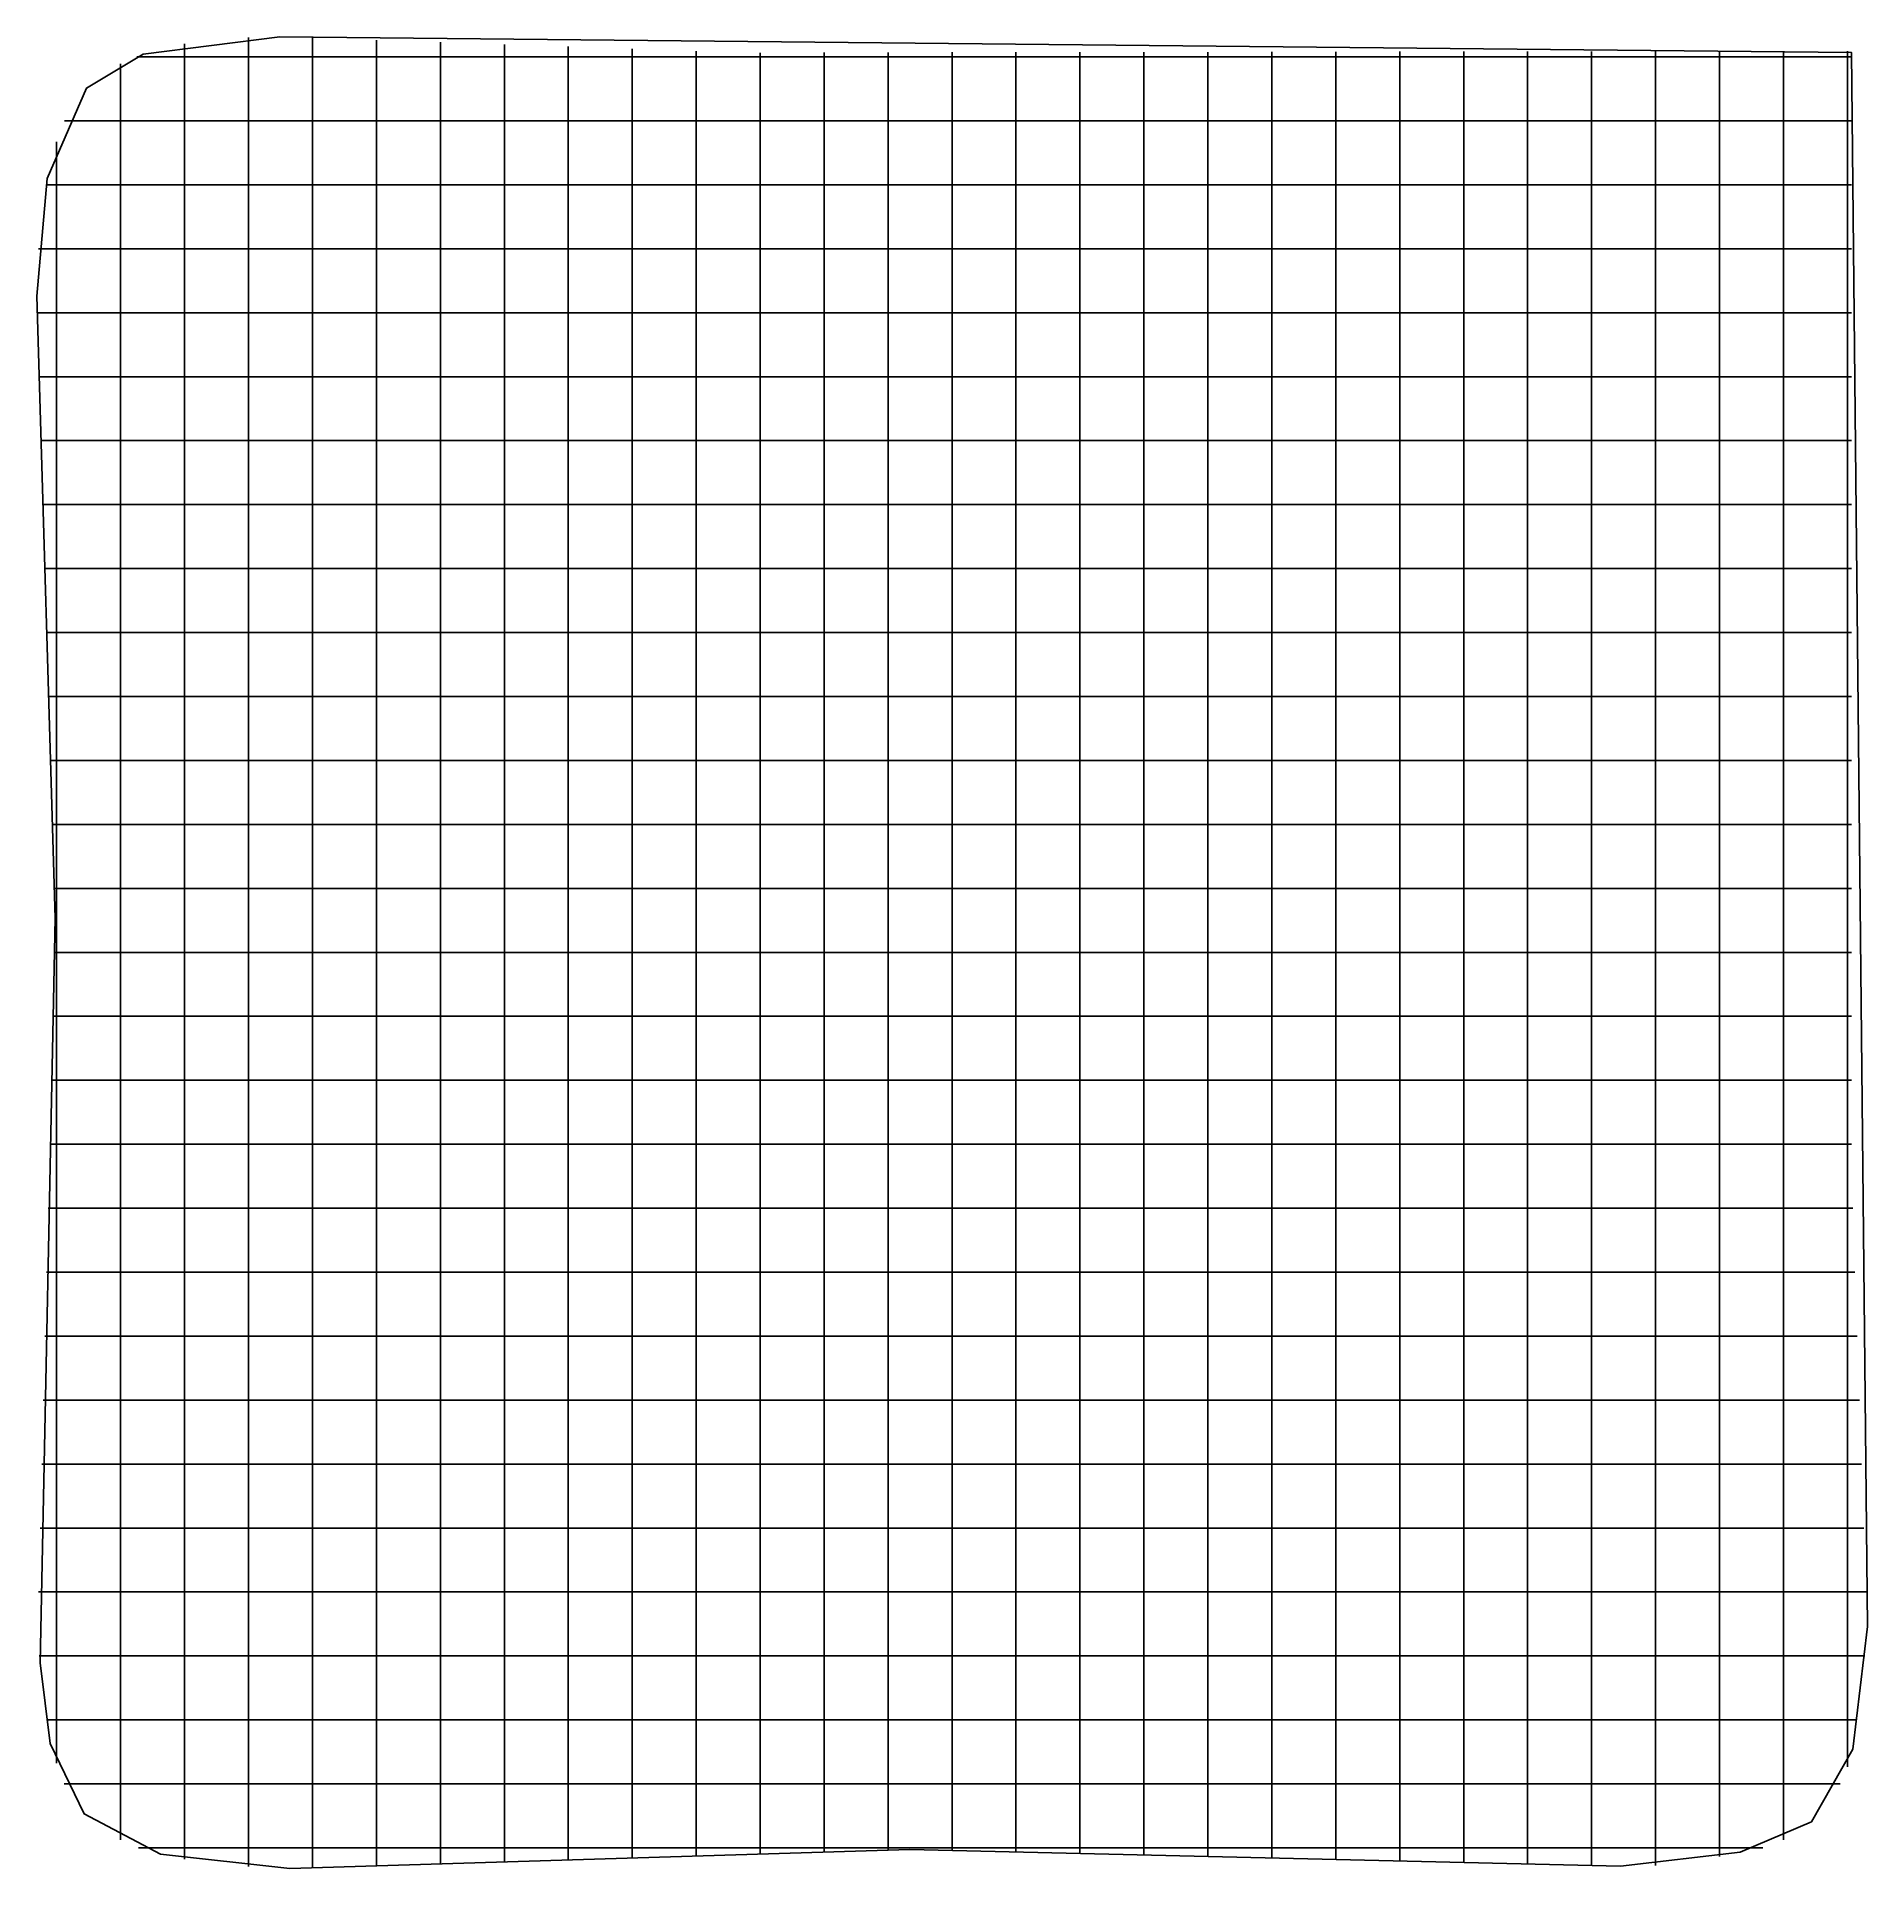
# Model space of a CAD drawing. Header units: metres. Extents: x 0.4 to 14.7, y 0.4 to 14.8.
import ezdxf

# ---------------------------------------------------------------- set-up
doc = ezdxf.new("R2010")
doc.units = ezdxf.units.M

msp = doc.modelspace()

# ---------------------------------------------------------------- linework, layer by layer
for p, q in [((1.593, 14.652), (1.593, 14.695)), ((1.593, 13.545), (1.593, 14.652)), ((2.093, 14.743), (2.093, 14.744)), ((2.093, 14.7), (2.093, 14.743)), ((2.093, 13.502), (2.093, 14.7)), ((2.593, 14.699), (2.593, 14.742)), ((2.593, 13.494), (2.593, 14.699)), ((3.093, 14.681), (3.093, 14.724)), ((3.093, 13.505), (3.093, 14.681)), ((3.593, 14.664), (3.593, 14.707)), ((3.593, 13.516), (3.593, 14.664)), ((4.093, 14.647), (4.093, 14.69)), ((4.093, 13.527), (4.093, 14.647)), ((4.593, 14.629), (4.593, 14.672)), ((4.593, 13.538), (4.593, 14.629)), ((5.093, 14.612), (5.093, 14.655)), ((5.093, 13.549), (5.093, 14.612)), ((5.593, 14.594), (5.593, 14.637)), ((6.093, 14.582), (6.093, 14.625)), ((6.593, 14.583), (6.593, 14.626)), ((7.093, 14.584), (7.093, 14.627)), ((7.593, 14.585), (7.593, 14.628)), ((8.093, 14.585), (8.093, 14.628)), ((8.593, 14.586), (8.593, 14.629)), ((9.093, 14.587), (9.093, 14.63)), ((9.593, 14.587), (9.593, 14.63)), ((10.093, 14.588), (10.093, 14.631)), ((10.593, 14.589), (10.593, 14.632)), ((11.093, 14.59), (11.093, 14.633)), ((11.593, 14.59), (11.593, 14.633)), ((12.093, 14.591), (12.093, 14.634)), ((12.593, 14.592), (12.593, 14.635)), ((13.093, 14.593), (13.093, 14.636)), ((13.593, 14.593), (13.593, 14.636)), ((14.093, 14.594), (14.093, 14.637)), ((14.593, 14.595), (14.593, 14.638)), ((1.093, 14.494), (1.093, 14.537)), ((1.093, 13.651), (1.093, 14.494)), ((1.221, 14.592), (1.264, 14.592)), ((1.221, 14.592), (1.264, 14.592)), ((1.264, 14.592), (1.697, 14.592)), ((1.697, 14.592), (1.954, 14.592)), ((1.954, 14.592), (2.167, 14.592)), ((2.167, 14.592), (3.454, 14.592)), ((3.454, 14.592), (3.497, 14.592)), ((3.497, 14.592), (3.754, 14.592)), ((3.754, 14.592), (3.967, 14.592)), ((3.967, 14.592), (5.254, 14.592)), ((5.254, 14.592), (5.297, 14.592)), ((5.297, 14.592), (5.554, 14.592)), ((5.554, 14.592), (5.675, 14.592)), ((5.593, 13.56), (5.593, 14.594)), ((5.675, 14.592), (5.717, 14.592)), ((5.717, 14.592), (7.004, 14.592)), ((6.093, 13.572), (6.093, 14.582)), ((6.593, 13.585), (6.593, 14.583)), ((7.004, 14.592), (7.217, 14.592)), ((7.093, 13.599), (7.093, 14.584)), ((7.217, 14.592), (7.475, 14.592)), ((7.475, 14.592), (7.517, 14.592)), ((7.517, 14.592), (8.804, 14.592)), ((7.593, 13.596), (7.593, 14.585)), ((8.093, 13.586), (8.093, 14.585)), ((8.593, 13.576), (8.593, 14.586)), ((8.804, 14.592), (9.017, 14.592)), ((9.017, 14.592), (9.275, 14.592)), ((9.093, 13.565), (9.093, 14.587)), ((9.275, 14.592), (9.317, 14.592)), ((9.317, 14.592), (10.604, 14.592)), ((9.593, 13.555), (9.593, 14.587)), ((10.093, 13.545), (10.093, 14.588)), ((10.593, 13.535), (10.593, 14.589)), ((10.604, 14.592), (10.817, 14.592)), ((10.817, 14.592), (11.075, 14.592)), ((11.075, 14.592), (11.117, 14.592)), ((11.093, 13.525), (11.093, 14.59)), ((11.117, 14.592), (12.404, 14.592)), ((11.593, 13.514), (11.593, 14.59)), ((12.093, 13.504), (12.093, 14.591)), ((12.404, 14.592), (12.617, 14.592)), ((12.593, 13.494), (12.593, 14.592)), ((12.617, 14.592), (12.875, 14.592)), ((12.875, 14.592), (12.917, 14.592)), ((12.917, 14.592), (14.204, 14.592)), ((13.093, 13.494), (13.093, 14.593)), ((13.593, 13.553), (13.593, 14.593)), ((14.093, 13.665), (14.093, 14.594)), ((14.204, 14.592), (14.369, 14.592)), ((14.369, 14.592), (14.626, 14.592)), ((14.593, 14.156), (14.593, 14.595)), ((0.654, 14.092), (0.697, 14.092)), ((0.654, 14.092), (0.697, 14.092)), ((0.697, 14.092), (1.616, 14.092)), ((1.616, 14.092), (1.829, 14.092)), ((1.829, 14.092), (2.087, 14.092)), ((2.087, 14.092), (2.129, 14.092)), ((2.129, 14.092), (3.416, 14.092)), ((3.416, 14.092), (3.629, 14.092)), ((3.629, 14.092), (3.887, 14.092)), ((3.887, 14.092), (3.929, 14.092)), ((3.929, 14.092), (5.216, 14.092)), ((5.216, 14.092), (5.429, 14.092)), ((5.429, 14.092), (5.687, 14.092)), ((5.687, 14.092), (5.729, 14.092)), ((5.729, 14.092), (7.016, 14.092)), ((7.016, 14.092), (7.229, 14.092)), ((7.229, 14.092), (7.487, 14.092)), ((7.487, 14.092), (7.529, 14.092)), ((7.529, 14.092), (8.816, 14.092)), ((8.816, 14.092), (9.029, 14.092)), ((9.029, 14.092), (9.287, 14.092)), ((9.287, 14.092), (9.329, 14.092)), ((9.329, 14.092), (10.616, 14.092)), ((10.616, 14.092), (10.829, 14.092)), ((10.829, 14.092), (11.087, 14.092)), ((11.087, 14.092), (11.129, 14.092)), ((11.129, 14.092), (12.416, 14.092)), ((12.416, 14.092), (12.629, 14.092)), ((12.629, 14.092), (12.887, 14.092)), ((12.887, 14.092), (12.929, 14.092)), ((12.929, 14.092), (14.216, 14.092)), ((14.216, 14.092), (14.369, 14.092)), ((14.369, 14.092), (14.626, 14.092)), ((14.593, 13.9), (14.593, 14.156)), ((0.593, 13.865), (0.593, 13.929)), ((14.593, 13.687), (14.593, 13.9)), ((0.593, 13.822), (0.593, 13.865)), ((0.593, 12.535), (0.593, 13.822)), ((1.093, 13.438), (1.093, 13.651)), ((14.093, 13.452), (14.093, 13.665)), ((14.593, 12.399), (14.593, 13.687)), ((0.511, 13.592), (0.554, 13.592)), ((0.511, 13.592), (0.554, 13.592)), ((0.554, 13.592), (1.596, 13.592)), ((1.593, 13.332), (1.593, 13.545)), ((1.596, 13.592), (1.809, 13.592)), ((1.809, 13.592), (2.066, 13.592)), ((2.066, 13.592), (2.109, 13.592)), ((2.093, 13.289), (2.093, 13.502)), ((2.109, 13.592), (3.396, 13.592)), ((2.593, 13.281), (2.593, 13.494)), ((3.093, 13.292), (3.093, 13.505)), ((3.396, 13.592), (3.609, 13.592)), ((3.593, 13.303), (3.593, 13.516)), ((3.609, 13.592), (3.866, 13.592)), ((3.866, 13.592), (3.909, 13.592)), ((3.909, 13.592), (5.196, 13.592)), ((4.093, 13.314), (4.093, 13.527)), ((4.593, 13.325), (4.593, 13.538)), ((5.093, 13.336), (5.093, 13.549)), ((5.196, 13.592), (5.409, 13.592)), ((5.409, 13.592), (5.666, 13.592)), ((5.593, 13.348), (5.593, 13.56)), ((5.666, 13.592), (5.709, 13.592)), ((5.709, 13.592), (6.996, 13.592)), ((6.093, 13.36), (6.093, 13.572)), ((6.593, 13.373), (6.593, 13.585)), ((6.996, 13.592), (7.209, 13.592)), ((7.093, 13.386), (7.093, 13.599)), ((7.209, 13.592), (7.466, 13.592)), ((7.466, 13.592), (7.509, 13.592)), ((7.509, 13.592), (8.796, 13.592)), ((7.593, 13.383), (7.593, 13.596)), ((8.093, 13.373), (8.093, 13.586)), ((8.593, 13.363), (8.593, 13.576)), ((8.796, 13.592), (9.009, 13.592)), ((9.009, 13.592), (9.266, 13.592)), ((9.093, 13.353), (9.093, 13.565)), ((9.266, 13.592), (9.309, 13.592)), ((9.309, 13.592), (10.596, 13.592)), ((9.593, 13.342), (9.593, 13.555)), ((10.093, 13.332), (10.093, 13.545)), ((10.593, 13.322), (10.593, 13.535)), ((10.596, 13.592), (10.809, 13.592)), ((10.809, 13.592), (11.066, 13.592)), ((11.066, 13.592), (11.109, 13.592)), ((11.093, 13.312), (11.093, 13.525)), ((11.109, 13.592), (12.396, 13.592)), ((11.593, 13.302), (11.593, 13.514)), ((12.093, 13.291), (12.093, 13.504)), ((12.396, 13.592), (12.609, 13.592)), ((12.593, 13.281), (12.593, 13.494)), ((12.609, 13.592), (12.866, 13.592)), ((12.866, 13.592), (12.909, 13.592)), ((12.909, 13.592), (14.196, 13.592)), ((13.093, 13.281), (13.093, 13.494)), ((13.593, 13.34), (13.593, 13.553)), ((14.196, 13.592), (14.369, 13.592)), ((14.369, 13.592), (14.626, 13.592)), ((1.093, 13.18), (1.093, 13.438)), ((1.593, 13.074), (1.593, 13.332)), ((4.593, 13.068), (4.593, 13.325)), ((5.093, 13.079), (5.093, 13.336)), ((5.593, 13.09), (5.593, 13.348)), ((6.093, 13.102), (6.093, 13.36)), ((6.593, 13.116), (6.593, 13.373)), ((7.093, 13.129), (7.093, 13.386)), ((7.593, 13.126), (7.593, 13.383)), ((8.093, 13.115), (8.093, 13.373)), ((8.593, 13.105), (8.593, 13.363)), ((9.093, 13.095), (9.093, 13.353)), ((9.593, 13.085), (9.593, 13.342)), ((10.093, 13.075), (10.093, 13.332)), ((10.593, 13.065), (10.593, 13.322)), ((13.593, 13.082), (13.593, 13.34)), ((14.093, 13.195), (14.093, 13.452)), ((1.093, 13.138), (1.093, 13.18)), ((2.093, 13.032), (2.093, 13.289)), ((2.593, 13.023), (2.593, 13.281)), ((3.093, 13.035), (3.093, 13.292)), ((3.593, 13.046), (3.593, 13.303)), ((4.093, 13.057), (4.093, 13.314)), ((11.093, 13.054), (11.093, 13.312)), ((11.593, 13.044), (11.593, 13.302)), ((12.093, 13.034), (12.093, 13.291)), ((12.593, 13.024), (12.593, 13.281)), ((13.093, 13.024), (13.093, 13.281)), ((14.093, 13.152), (14.093, 13.195)), ((0.451, 13.092), (0.494, 13.092)), ((0.451, 13.092), (0.494, 13.092)), ((0.494, 13.092), (1.588, 13.092)), ((1.093, 11.851), (1.093, 13.138)), ((1.588, 13.092), (1.801, 13.092)), ((1.593, 13.032), (1.593, 13.074)), ((1.593, 11.745), (1.593, 13.032)), ((1.801, 13.092), (2.058, 13.092)), ((2.058, 13.092), (2.101, 13.092)), ((2.093, 12.99), (2.093, 13.032)), ((2.101, 13.092), (3.388, 13.092)), ((3.093, 12.992), (3.093, 13.035)), ((3.388, 13.092), (3.601, 13.092)), ((3.593, 13.003), (3.593, 13.046)), ((3.601, 13.092), (3.858, 13.092)), ((3.858, 13.092), (3.901, 13.092)), ((3.901, 13.092), (5.188, 13.092)), ((4.093, 13.015), (4.093, 13.057)), ((4.593, 13.025), (4.593, 13.068)), ((5.093, 13.036), (5.093, 13.079)), ((5.093, 11.749), (5.093, 13.036)), ((5.188, 13.092), (5.401, 13.092)), ((5.401, 13.092), (5.658, 13.092)), ((5.593, 13.048), (5.593, 13.09)), ((5.593, 11.76), (5.593, 13.048)), ((5.658, 13.092), (5.701, 13.092)), ((5.701, 13.092), (6.988, 13.092)), ((6.093, 13.06), (6.093, 13.102)), ((6.093, 11.772), (6.093, 13.06)), ((6.593, 13.073), (6.593, 13.116)), ((6.593, 11.785), (6.593, 13.073)), ((6.988, 13.092), (7.201, 13.092)), ((7.093, 13.086), (7.093, 13.129)), ((7.093, 11.799), (7.093, 13.086)), ((7.201, 13.092), (7.458, 13.092)), ((7.458, 13.092), (7.501, 13.092)), ((7.501, 13.092), (8.788, 13.092)), ((7.593, 13.083), (7.593, 13.126)), ((7.593, 11.796), (7.593, 13.083)), ((8.093, 13.073), (8.093, 13.115)), ((8.093, 11.786), (8.093, 13.073)), ((8.593, 13.063), (8.593, 13.105)), ((8.593, 11.776), (8.593, 13.063)), ((8.788, 13.092), (9.001, 13.092)), ((9.001, 13.092), (9.258, 13.092)), ((9.093, 13.053), (9.093, 13.095)), ((9.093, 11.765), (9.093, 13.053)), ((9.258, 13.092), (9.301, 13.092)), ((9.301, 13.092), (10.588, 13.092)), ((9.593, 13.042), (9.593, 13.085)), ((9.593, 11.755), (9.593, 13.042)), ((10.093, 13.032), (10.093, 13.075)), ((10.093, 11.745), (10.093, 13.032)), ((10.588, 13.092), (10.801, 13.092)), ((10.593, 13.022), (10.593, 13.065)), ((10.801, 13.092), (11.058, 13.092)), ((11.058, 13.092), (11.101, 13.092)), ((11.093, 13.012), (11.093, 13.054)), ((11.101, 13.092), (12.388, 13.092)), ((11.593, 13.002), (11.593, 13.044)), ((12.093, 12.991), (12.093, 13.034)), ((12.388, 13.092), (12.601, 13.092)), ((12.601, 13.092), (12.858, 13.092)), ((12.858, 13.092), (12.901, 13.092)), ((12.901, 13.092), (14.188, 13.092)), ((13.593, 13.04), (13.593, 13.082)), ((13.593, 11.753), (13.593, 13.04)), ((14.093, 11.865), (14.093, 13.152)), ((14.188, 13.092), (14.369, 13.092)), ((14.369, 13.092), (14.626, 13.092)), ((2.093, 11.702), (2.093, 12.99)), ((2.593, 12.981), (2.593, 13.023)), ((2.593, 11.694), (2.593, 12.981)), ((3.093, 11.705), (3.093, 12.992)), ((3.593, 11.716), (3.593, 13.003)), ((4.093, 11.727), (4.093, 13.015)), ((4.593, 11.738), (4.593, 13.025)), ((10.593, 11.735), (10.593, 13.022)), ((11.093, 11.725), (11.093, 13.012)), ((11.593, 11.714), (11.593, 13.002)), ((12.093, 11.704), (12.093, 12.991)), ((12.593, 12.981), (12.593, 13.024)), ((12.593, 11.694), (12.593, 12.981)), ((13.093, 12.981), (13.093, 13.024)), ((13.093, 11.694), (13.093, 12.981)), ((0.438, 12.592), (0.481, 12.592)), ((0.438, 12.592), (0.481, 12.592)), ((0.481, 12.592), (1.586, 12.592)), ((0.593, 12.322), (0.593, 12.535)), ((1.586, 12.592), (1.799, 12.592)), ((1.799, 12.592), (2.056, 12.592)), ((2.056, 12.592), (2.099, 12.592)), ((2.099, 12.592), (3.386, 12.592)), ((3.386, 12.592), (3.599, 12.592)), ((3.599, 12.592), (3.856, 12.592)), ((3.856, 12.592), (3.899, 12.592)), ((3.899, 12.592), (5.186, 12.592)), ((5.186, 12.592), (5.399, 12.592)), ((5.399, 12.592), (5.656, 12.592)), ((5.656, 12.592), (5.699, 12.592)), ((5.699, 12.592), (6.986, 12.592)), ((6.986, 12.592), (7.199, 12.592)), ((7.199, 12.592), (7.456, 12.592)), ((7.456, 12.592), (7.499, 12.592)), ((7.499, 12.592), (8.786, 12.592)), ((8.786, 12.592), (8.999, 12.592)), ((8.999, 12.592), (9.256, 12.592)), ((9.256, 12.592), (9.299, 12.592)), ((9.299, 12.592), (10.586, 12.592)), ((10.586, 12.592), (10.799, 12.592)), ((10.799, 12.592), (11.056, 12.592)), ((11.056, 12.592), (11.099, 12.592)), ((11.099, 12.592), (12.386, 12.592)), ((12.386, 12.592), (12.599, 12.592)), ((12.599, 12.592), (12.856, 12.592)), ((12.856, 12.592), (12.899, 12.592)), ((12.899, 12.592), (14.186, 12.592)), ((14.186, 12.592), (14.369, 12.592)), ((14.369, 12.592), (14.626, 12.592)), ((0.593, 12.065), (0.593, 12.322)), ((14.593, 12.356), (14.593, 12.399)), ((14.593, 12.1), (14.593, 12.356)), ((0.453, 12.092), (0.496, 12.092)), ((0.453, 12.092), (0.496, 12.092)), ((0.496, 12.092), (1.588, 12.092)), ((0.593, 12.022), (0.593, 12.065)), ((1.588, 12.092), (1.801, 12.092)), ((1.801, 12.092), (2.058, 12.092)), ((2.058, 12.092), (2.101, 12.092)), ((2.101, 12.092), (3.388, 12.092)), ((3.388, 12.092), (3.601, 12.092)), ((3.601, 12.092), (3.858, 12.092)), ((3.858, 12.092), (3.901, 12.092)), ((3.901, 12.092), (5.188, 12.092)), ((5.188, 12.092), (5.401, 12.092)), ((5.401, 12.092), (5.658, 12.092)), ((5.658, 12.092), (5.701, 12.092)), ((5.701, 12.092), (6.988, 12.092)), ((6.988, 12.092), (7.201, 12.092)), ((7.201, 12.092), (7.458, 12.092)), ((7.458, 12.092), (7.501, 12.092)), ((7.501, 12.092), (8.788, 12.092)), ((8.788, 12.092), (9.001, 12.092)), ((9.001, 12.092), (9.258, 12.092)), ((9.258, 12.092), (9.301, 12.092)), ((9.301, 12.092), (10.588, 12.092)), ((10.588, 12.092), (10.801, 12.092)), ((10.801, 12.092), (11.058, 12.092)), ((11.058, 12.092), (11.101, 12.092)), ((11.101, 12.092), (12.388, 12.092)), ((12.388, 12.092), (12.601, 12.092)), ((12.601, 12.092), (12.858, 12.092)), ((12.858, 12.092), (12.901, 12.092)), ((12.901, 12.092), (14.188, 12.092)), ((14.188, 12.092), (14.369, 12.092)), ((14.369, 12.092), (14.626, 12.092)), ((14.593, 11.887), (14.593, 12.1)), ((0.593, 10.735), (0.593, 12.022)), ((14.593, 10.599), (14.593, 11.887)), ((1.093, 11.638), (1.093, 11.851)), ((1.593, 11.532), (1.593, 11.745)), ((5.093, 11.536), (5.093, 11.749)), ((5.593, 11.548), (5.593, 11.76)), ((6.093, 11.56), (6.093, 11.772)), ((6.593, 11.573), (6.593, 11.785)), ((7.093, 11.586), (7.093, 11.799)), ((7.593, 11.583), (7.593, 11.796)), ((8.093, 11.573), (8.093, 11.786)), ((8.593, 11.563), (8.593, 11.776)), ((9.093, 11.553), (9.093, 11.765)), ((9.593, 11.542), (9.593, 11.755)), ((10.093, 11.532), (10.093, 11.745)), ((13.593, 11.54), (13.593, 11.753)), ((14.093, 11.652), (14.093, 11.865)), ((1.093, 11.38), (1.093, 11.638)), ((2.093, 11.489), (2.093, 11.702)), ((2.593, 11.481), (2.593, 11.694)), ((3.093, 11.492), (3.093, 11.705)), ((3.593, 11.503), (3.593, 11.716)), ((4.093, 11.514), (4.093, 11.727)), ((4.593, 11.525), (4.593, 11.738)), ((10.593, 11.522), (10.593, 11.735)), ((11.093, 11.512), (11.093, 11.725)), ((11.593, 11.502), (11.593, 11.714)), ((12.093, 11.491), (12.093, 11.704)), ((12.593, 11.481), (12.593, 11.694)), ((13.093, 11.481), (13.093, 11.694)), ((14.093, 11.395), (14.093, 11.652)), ((0.468, 11.592), (0.511, 11.592)), ((0.468, 11.592), (0.511, 11.592)), ((0.511, 11.592), (1.59, 11.592)), ((1.59, 11.592), (1.803, 11.592)), ((1.593, 11.274), (1.593, 11.532)), ((1.803, 11.592), (2.06, 11.592)), ((2.06, 11.592), (2.103, 11.592)), ((2.093, 11.232), (2.093, 11.489)), ((2.103, 11.592), (3.39, 11.592)), ((2.593, 11.223), (2.593, 11.481)), ((3.093, 11.235), (3.093, 11.492)), ((3.39, 11.592), (3.603, 11.592)), ((3.593, 11.246), (3.593, 11.503)), ((3.603, 11.592), (3.86, 11.592)), ((3.86, 11.592), (3.903, 11.592)), ((3.903, 11.592), (5.19, 11.592)), ((4.093, 11.257), (4.093, 11.514)), ((4.593, 11.268), (4.593, 11.525)), ((5.093, 11.279), (5.093, 11.536)), ((5.19, 11.592), (5.403, 11.592)), ((5.403, 11.592), (5.66, 11.592)), ((5.593, 11.29), (5.593, 11.548)), ((5.66, 11.592), (5.703, 11.592)), ((5.703, 11.592), (6.99, 11.592)), ((6.093, 11.302), (6.093, 11.56)), ((6.593, 11.316), (6.593, 11.573)), ((6.99, 11.592), (7.203, 11.592)), ((7.093, 11.329), (7.093, 11.586)), ((7.203, 11.592), (7.46, 11.592)), ((7.46, 11.592), (7.503, 11.592)), ((7.503, 11.592), (8.79, 11.592)), ((7.593, 11.326), (7.593, 11.583)), ((8.093, 11.315), (8.093, 11.573)), ((8.593, 11.305), (8.593, 11.563)), ((8.79, 11.592), (9.003, 11.592)), ((9.003, 11.592), (9.26, 11.592)), ((9.093, 11.295), (9.093, 11.553)), ((9.26, 11.592), (9.303, 11.592)), ((9.303, 11.592), (10.59, 11.592)), ((9.593, 11.285), (9.593, 11.542)), ((10.093, 11.275), (10.093, 11.532)), ((10.59, 11.592), (10.803, 11.592)), ((10.593, 11.265), (10.593, 11.522)), ((10.803, 11.592), (11.06, 11.592)), ((11.06, 11.592), (11.103, 11.592)), ((11.093, 11.254), (11.093, 11.512)), ((11.103, 11.592), (12.39, 11.592)), ((11.593, 11.244), (11.593, 11.502)), ((12.093, 11.234), (12.093, 11.491)), ((12.39, 11.592), (12.603, 11.592)), ((12.593, 11.224), (12.593, 11.481)), ((12.603, 11.592), (12.86, 11.592)), ((12.86, 11.592), (12.903, 11.592)), ((12.903, 11.592), (14.19, 11.592)), ((13.093, 11.224), (13.093, 11.481)), ((13.593, 11.282), (13.593, 11.54)), ((14.19, 11.592), (14.369, 11.592)), ((14.369, 11.592), (14.626, 11.592)), ((1.093, 11.338), (1.093, 11.38)), ((1.093, 10.051), (1.093, 11.338)), ((6.593, 11.273), (6.593, 11.316)), ((7.093, 11.286), (7.093, 11.329)), ((7.593, 11.283), (7.593, 11.326)), ((8.093, 11.273), (8.093, 11.315)), ((14.093, 11.352), (14.093, 11.395)), ((14.093, 10.065), (14.093, 11.352)), ((1.593, 11.232), (1.593, 11.274)), ((1.593, 9.945), (1.593, 11.232)), ((2.093, 11.19), (2.093, 11.232)), ((2.093, 9.902), (2.093, 11.19)), ((2.593, 11.181), (2.593, 11.223)), ((2.593, 9.894), (2.593, 11.181)), ((3.093, 11.192), (3.093, 11.235)), ((3.093, 9.905), (3.093, 11.192)), ((3.593, 11.203), (3.593, 11.246)), ((3.593, 9.916), (3.593, 11.203)), ((4.093, 11.215), (4.093, 11.257)), ((4.093, 9.927), (4.093, 11.215)), ((4.593, 11.225), (4.593, 11.268)), ((4.593, 9.938), (4.593, 11.225)), ((5.093, 11.236), (5.093, 11.279)), ((5.093, 9.949), (5.093, 11.236)), ((5.593, 11.248), (5.593, 11.29)), ((5.593, 9.96), (5.593, 11.248)), ((6.093, 11.26), (6.093, 11.302)), ((6.093, 9.972), (6.093, 11.26)), ((6.593, 9.985), (6.593, 11.273)), ((7.093, 9.999), (7.093, 11.286)), ((7.593, 9.996), (7.593, 11.283)), ((8.093, 9.986), (8.093, 11.273)), ((8.593, 11.263), (8.593, 11.305)), ((8.593, 9.976), (8.593, 11.263)), ((9.093, 11.253), (9.093, 11.295)), ((9.093, 9.965), (9.093, 11.253)), ((9.593, 11.242), (9.593, 11.285)), ((9.593, 9.955), (9.593, 11.242)), ((10.093, 11.232), (10.093, 11.275)), ((10.093, 9.945), (10.093, 11.232)), ((10.593, 11.222), (10.593, 11.265)), ((10.593, 9.935), (10.593, 11.222)), ((11.093, 11.212), (11.093, 11.254)), ((11.093, 9.925), (11.093, 11.212)), ((11.593, 11.202), (11.593, 11.244)), ((11.593, 9.914), (11.593, 11.202)), ((12.093, 11.191), (12.093, 11.234)), ((12.093, 9.904), (12.093, 11.191)), ((12.593, 11.181), (12.593, 11.224)), ((12.593, 9.894), (12.593, 11.181)), ((13.093, 11.181), (13.093, 11.224)), ((13.093, 9.894), (13.093, 11.181)), ((13.593, 11.24), (13.593, 11.282)), ((13.593, 9.953), (13.593, 11.24)), ((0.484, 11.092), (0.527, 11.092)), ((0.484, 11.092), (0.527, 11.092)), ((0.527, 11.092), (1.592, 11.092)), ((1.592, 11.092), (1.805, 11.092)), ((1.805, 11.092), (2.063, 11.092)), ((2.063, 11.092), (2.105, 11.092)), ((2.105, 11.092), (3.392, 11.092)), ((3.392, 11.092), (3.605, 11.092)), ((3.605, 11.092), (3.863, 11.092)), ((3.863, 11.092), (3.905, 11.092)), ((3.905, 11.092), (5.192, 11.092)), ((5.192, 11.092), (5.405, 11.092)), ((5.405, 11.092), (5.663, 11.092)), ((5.663, 11.092), (5.705, 11.092)), ((5.705, 11.092), (6.992, 11.092)), ((6.992, 11.092), (7.205, 11.092)), ((7.205, 11.092), (7.463, 11.092)), ((7.463, 11.092), (7.505, 11.092)), ((7.505, 11.092), (8.792, 11.092)), ((8.792, 11.092), (9.005, 11.092)), ((9.005, 11.092), (9.263, 11.092)), ((9.263, 11.092), (9.305, 11.092)), ((9.305, 11.092), (10.592, 11.092)), ((10.592, 11.092), (10.805, 11.092)), ((10.805, 11.092), (11.063, 11.092)), ((11.063, 11.092), (11.105, 11.092)), ((11.105, 11.092), (12.392, 11.092)), ((12.392, 11.092), (12.605, 11.092)), ((12.605, 11.092), (12.863, 11.092)), ((12.863, 11.092), (12.905, 11.092)), ((12.905, 11.092), (14.192, 11.092)), ((14.192, 11.092), (14.369, 11.092)), ((14.369, 11.092), (14.626, 11.092)), ((0.593, 10.522), (0.593, 10.735)), ((14.593, 10.556), (14.593, 10.599)), ((0.499, 10.592), (0.542, 10.592)), ((0.499, 10.592), (0.542, 10.592)), ((0.542, 10.592), (1.594, 10.592)), ((0.593, 10.265), (0.593, 10.522)), ((1.594, 10.592), (1.807, 10.592)), ((1.807, 10.592), (2.065, 10.592)), ((2.065, 10.592), (2.107, 10.592)), ((2.107, 10.592), (3.394, 10.592)), ((3.394, 10.592), (3.607, 10.592)), ((3.607, 10.592), (3.865, 10.592)), ((3.865, 10.592), (3.907, 10.592)), ((3.907, 10.592), (5.194, 10.592)), ((5.194, 10.592), (5.407, 10.592)), ((5.407, 10.592), (5.665, 10.592)), ((5.665, 10.592), (5.707, 10.592)), ((5.707, 10.592), (6.994, 10.592)), ((6.994, 10.592), (7.207, 10.592)), ((7.207, 10.592), (7.465, 10.592)), ((7.465, 10.592), (7.507, 10.592)), ((7.507, 10.592), (8.794, 10.592)), ((8.794, 10.592), (9.007, 10.592)), ((9.007, 10.592), (9.265, 10.592)), ((9.265, 10.592), (9.307, 10.592)), ((9.307, 10.592), (10.594, 10.592)), ((10.594, 10.592), (10.807, 10.592)), ((10.807, 10.592), (11.065, 10.592)), ((11.065, 10.592), (11.107, 10.592)), ((11.107, 10.592), (12.394, 10.592)), ((12.394, 10.592), (12.607, 10.592)), ((12.607, 10.592), (12.865, 10.592)), ((12.865, 10.592), (12.907, 10.592)), ((12.907, 10.592), (14.194, 10.592)), ((14.194, 10.592), (14.369, 10.592)), ((14.369, 10.592), (14.626, 10.592)), ((14.593, 10.3), (14.593, 10.556)), ((0.593, 10.222), (0.593, 10.265)), ((0.593, 8.935), (0.593, 10.222)), ((14.593, 10.087), (14.593, 10.3)), ((0.514, 10.092), (0.557, 10.092)), ((0.514, 10.092), (0.557, 10.092)), ((0.557, 10.092), (1.597, 10.092)), ((1.093, 9.838), (1.093, 10.051)), ((1.597, 10.092), (1.809, 10.092)), ((1.809, 10.092), (2.067, 10.092)), ((2.067, 10.092), (2.109, 10.092)), ((2.109, 10.092), (3.397, 10.092)), ((3.397, 10.092), (3.609, 10.092)), ((3.609, 10.092), (3.867, 10.092)), ((3.867, 10.092), (3.909, 10.092)), ((3.909, 10.092), (5.197, 10.092)), ((5.197, 10.092), (5.409, 10.092)), ((5.409, 10.092), (5.667, 10.092)), ((5.667, 10.092), (5.709, 10.092)), ((5.709, 10.092), (6.997, 10.092)), ((6.997, 10.092), (7.209, 10.092)), ((7.209, 10.092), (7.467, 10.092)), ((7.467, 10.092), (7.509, 10.092)), ((7.509, 10.092), (8.797, 10.092)), ((8.797, 10.092), (9.009, 10.092)), ((9.009, 10.092), (9.267, 10.092)), ((9.267, 10.092), (9.309, 10.092)), ((9.309, 10.092), (10.597, 10.092)), ((10.597, 10.092), (10.809, 10.092)), ((10.809, 10.092), (11.067, 10.092)), ((11.067, 10.092), (11.109, 10.092)), ((11.109, 10.092), (12.397, 10.092)), ((12.397, 10.092), (12.609, 10.092)), ((12.609, 10.092), (12.867, 10.092)), ((12.867, 10.092), (12.909, 10.092)), ((12.909, 10.092), (14.197, 10.092)), ((14.093, 9.852), (14.093, 10.065)), ((14.197, 10.092), (14.369, 10.092)), ((14.369, 10.092), (14.626, 10.092)), ((14.593, 8.799), (14.593, 10.087)), ((1.593, 9.732), (1.593, 9.945)), ((2.093, 9.689), (2.093, 9.902)), ((2.593, 9.681), (2.593, 9.894)), ((3.093, 9.692), (3.093, 9.905)), ((3.593, 9.703), (3.593, 9.916)), ((4.093, 9.714), (4.093, 9.927)), ((4.593, 9.725), (4.593, 9.938)), ((5.093, 9.736), (5.093, 9.949)), ((5.593, 9.748), (5.593, 9.96)), ((6.093, 9.76), (6.093, 9.972)), ((6.593, 9.773), (6.593, 9.985)), ((7.093, 9.786), (7.093, 9.999)), ((7.593, 9.783), (7.593, 9.996)), ((8.093, 9.773), (8.093, 9.986)), ((8.593, 9.763), (8.593, 9.976)), ((9.093, 9.753), (9.093, 9.965)), ((9.593, 9.742), (9.593, 9.955)), ((10.093, 9.732), (10.093, 9.945)), ((10.593, 9.722), (10.593, 9.935)), ((11.093, 9.712), (11.093, 9.925)), ((11.593, 9.702), (11.593, 9.914)), ((12.093, 9.691), (12.093, 9.904)), ((12.593, 9.681), (12.593, 9.894)), ((13.093, 9.681), (13.093, 9.894)), ((13.593, 9.74), (13.593, 9.953)), ((1.093, 9.58), (1.093, 9.838)), ((5.593, 9.49), (5.593, 9.748)), ((6.093, 9.502), (6.093, 9.76)), ((6.593, 9.516), (6.593, 9.773)), ((7.093, 9.529), (7.093, 9.786)), ((7.593, 9.526), (7.593, 9.783)), ((8.093, 9.515), (8.093, 9.773)), ((8.593, 9.505), (8.593, 9.763)), ((9.093, 9.495), (9.093, 9.753)), ((9.593, 9.485), (9.593, 9.742)), ((13.593, 9.482), (13.593, 9.74)), ((14.093, 9.595), (14.093, 9.852)), ((1.593, 9.474), (1.593, 9.732)), ((2.093, 9.432), (2.093, 9.689)), ((2.593, 9.423), (2.593, 9.681)), ((3.093, 9.435), (3.093, 9.692)), ((3.593, 9.446), (3.593, 9.703)), ((4.093, 9.457), (4.093, 9.714)), ((4.593, 9.468), (4.593, 9.725)), ((5.093, 9.479), (5.093, 9.736)), ((10.093, 9.475), (10.093, 9.732)), ((10.593, 9.465), (10.593, 9.722)), ((11.093, 9.454), (11.093, 9.712)), ((11.593, 9.444), (11.593, 9.702)), ((12.093, 9.434), (12.093, 9.691)), ((12.593, 9.424), (12.593, 9.681)), ((13.093, 9.424), (13.093, 9.681)), ((14.093, 9.552), (14.093, 9.595)), ((0.529, 9.592), (0.572, 9.592)), ((0.529, 9.592), (0.572, 9.592)), ((0.572, 9.592), (1.599, 9.592)), ((1.093, 9.538), (1.093, 9.58)), ((1.093, 8.251), (1.093, 9.538)), ((1.593, 9.432), (1.593, 9.474)), ((1.599, 9.592), (1.812, 9.592)), ((1.812, 9.592), (2.069, 9.592)), ((2.069, 9.592), (2.112, 9.592)), ((2.112, 9.592), (3.399, 9.592)), ((3.399, 9.592), (3.612, 9.592)), ((3.612, 9.592), (3.869, 9.592)), ((3.869, 9.592), (3.912, 9.592)), ((3.912, 9.592), (5.199, 9.592)), ((4.093, 9.415), (4.093, 9.457)), ((4.593, 9.425), (4.593, 9.468)), ((5.093, 9.436), (5.093, 9.479)), ((5.199, 9.592), (5.412, 9.592)), ((5.412, 9.592), (5.669, 9.592)), ((5.593, 9.448), (5.593, 9.49)), ((5.669, 9.592), (5.712, 9.592)), ((5.712, 9.592), (6.999, 9.592)), ((6.093, 9.46), (6.093, 9.502)), ((6.093, 8.172), (6.093, 9.46)), ((6.593, 9.473), (6.593, 9.516)), ((6.593, 8.185), (6.593, 9.473)), ((6.999, 9.592), (7.212, 9.592)), ((7.093, 9.486), (7.093, 9.529)), ((7.093, 8.199), (7.093, 9.486)), ((7.212, 9.592), (7.469, 9.592)), ((7.469, 9.592), (7.512, 9.592)), ((7.512, 9.592), (8.799, 9.592)), ((7.593, 9.483), (7.593, 9.526)), ((7.593, 8.196), (7.593, 9.483)), ((8.093, 9.473), (8.093, 9.515)), ((8.093, 8.186), (8.093, 9.473)), ((8.593, 9.463), (8.593, 9.505)), ((8.593, 8.176), (8.593, 9.463)), ((8.799, 9.592), (9.012, 9.592)), ((9.012, 9.592), (9.269, 9.592)), ((9.093, 9.453), (9.093, 9.495)), ((9.093, 8.165), (9.093, 9.453)), ((9.269, 9.592), (9.312, 9.592)), ((9.312, 9.592), (10.599, 9.592)), ((9.593, 9.442), (9.593, 9.485)), ((10.093, 9.432), (10.093, 9.475)), ((10.593, 9.422), (10.593, 9.465)), ((10.599, 9.592), (10.812, 9.592)), ((10.812, 9.592), (11.069, 9.592)), ((11.069, 9.592), (11.112, 9.592)), ((11.093, 9.412), (11.093, 9.454)), ((11.112, 9.592), (12.399, 9.592)), ((12.399, 9.592), (12.612, 9.592)), ((12.612, 9.592), (12.869, 9.592)), ((12.869, 9.592), (12.912, 9.592)), ((12.912, 9.592), (14.199, 9.592)), ((13.593, 9.44), (13.593, 9.482)), ((14.093, 8.265), (14.093, 9.552)), ((14.199, 9.592), (14.369, 9.592)), ((14.369, 9.592), (14.626, 9.592)), ((1.593, 8.145), (1.593, 9.432)), ((2.093, 9.39), (2.093, 9.432)), ((2.093, 8.102), (2.093, 9.39)), ((2.593, 9.381), (2.593, 9.423)), ((2.593, 8.094), (2.593, 9.381)), ((3.093, 9.392), (3.093, 9.435)), ((3.093, 8.105), (3.093, 9.392)), ((3.593, 9.403), (3.593, 9.446)), ((3.593, 8.116), (3.593, 9.403)), ((4.093, 8.127), (4.093, 9.415)), ((4.593, 8.138), (4.593, 9.425)), ((5.093, 8.149), (5.093, 9.436)), ((5.593, 8.16), (5.593, 9.448)), ((9.593, 8.155), (9.593, 9.442)), ((10.093, 8.145), (10.093, 9.432)), ((10.593, 8.135), (10.593, 9.422)), ((11.093, 8.125), (11.093, 9.412)), ((11.593, 9.402), (11.593, 9.444)), ((11.593, 8.114), (11.593, 9.402)), ((12.093, 9.391), (12.093, 9.434)), ((12.093, 8.104), (12.093, 9.391)), ((12.593, 9.381), (12.593, 9.424)), ((12.593, 8.094), (12.593, 9.381)), ((13.093, 9.381), (13.093, 9.424)), ((13.093, 8.094), (13.093, 9.381)), ((13.593, 8.153), (13.593, 9.44)), ((0.545, 9.092), (0.588, 9.092)), ((0.545, 9.092), (0.588, 9.092)), ((0.588, 9.092), (1.601, 9.092)), ((1.601, 9.092), (1.814, 9.092)), ((1.814, 9.092), (2.071, 9.092)), ((2.071, 9.092), (2.114, 9.092)), ((2.114, 9.092), (3.401, 9.092)), ((3.401, 9.092), (3.614, 9.092)), ((3.614, 9.092), (3.871, 9.092)), ((3.871, 9.092), (3.914, 9.092)), ((3.914, 9.092), (5.201, 9.092)), ((5.201, 9.092), (5.414, 9.092)), ((5.414, 9.092), (5.671, 9.092)), ((5.671, 9.092), (5.714, 9.092)), ((5.714, 9.092), (7.001, 9.092)), ((7.001, 9.092), (7.214, 9.092)), ((7.214, 9.092), (7.471, 9.092)), ((7.471, 9.092), (7.514, 9.092)), ((7.514, 9.092), (8.801, 9.092)), ((8.801, 9.092), (9.014, 9.092)), ((9.014, 9.092), (9.271, 9.092)), ((9.271, 9.092), (9.314, 9.092)), ((9.314, 9.092), (10.601, 9.092)), ((10.601, 9.092), (10.814, 9.092)), ((10.814, 9.092), (11.071, 9.092)), ((11.071, 9.092), (11.114, 9.092)), ((11.114, 9.092), (12.401, 9.092)), ((12.401, 9.092), (12.614, 9.092)), ((12.614, 9.092), (12.871, 9.092)), ((12.871, 9.092), (12.914, 9.092)), ((12.914, 9.092), (14.201, 9.092)), ((14.201, 9.092), (14.369, 9.092)), ((14.369, 9.092), (14.626, 9.092)), ((0.593, 8.722), (0.593, 8.935)), ((14.593, 8.756), (14.593, 8.799)), ((14.593, 8.5), (14.593, 8.756)), ((0.56, 8.592), (0.603, 8.592)), ((0.56, 8.592), (0.603, 8.592)), ((0.593, 8.465), (0.593, 8.722)), ((0.603, 8.592), (1.603, 8.592)), ((1.603, 8.592), (1.816, 8.592)), ((1.816, 8.592), (2.073, 8.592)), ((2.073, 8.592), (2.116, 8.592)), ((2.116, 8.592), (3.403, 8.592)), ((3.403, 8.592), (3.616, 8.592)), ((3.616, 8.592), (3.873, 8.592)), ((3.873, 8.592), (3.916, 8.592)), ((3.916, 8.592), (5.203, 8.592)), ((5.203, 8.592), (5.416, 8.592)), ((5.416, 8.592), (5.673, 8.592)), ((5.673, 8.592), (5.716, 8.592)), ((5.716, 8.592), (7.003, 8.592)), ((7.003, 8.592), (7.216, 8.592)), ((7.216, 8.592), (7.473, 8.592)), ((7.473, 8.592), (7.516, 8.592)), ((7.516, 8.592), (8.803, 8.592)), ((8.803, 8.592), (9.016, 8.592)), ((9.016, 8.592), (9.273, 8.592)), ((9.273, 8.592), (9.316, 8.592)), ((9.316, 8.592), (10.603, 8.592)), ((10.603, 8.592), (10.816, 8.592)), ((10.816, 8.592), (11.073, 8.592)), ((11.073, 8.592), (11.116, 8.592)), ((11.116, 8.592), (12.403, 8.592)), ((12.403, 8.592), (12.616, 8.592)), ((12.616, 8.592), (12.873, 8.592)), ((12.873, 8.592), (12.916, 8.592)), ((12.916, 8.592), (14.203, 8.592)), ((14.203, 8.592), (14.369, 8.592)), ((14.369, 8.592), (14.626, 8.592)), ((0.593, 8.422), (0.593, 8.465)), ((14.593, 8.287), (14.593, 8.5)), ((0.593, 7.135), (0.593, 8.422)), ((1.093, 8.038), (1.093, 8.251)), ((6.093, 7.96), (6.093, 8.172)), ((6.593, 7.973), (6.593, 8.185)), ((7.093, 7.986), (7.093, 8.199)), ((7.593, 7.983), (7.593, 8.196)), ((8.093, 7.973), (8.093, 8.186)), ((8.593, 7.963), (8.593, 8.176)), ((9.093, 7.953), (9.093, 8.165)), ((14.093, 8.052), (14.093, 8.265)), ((14.593, 6.999), (14.593, 8.287)), ((0.575, 8.092), (0.618, 8.092)), ((0.575, 8.092), (0.618, 8.092)), ((0.618, 8.092), (1.605, 8.092)), ((1.093, 7.78), (1.093, 8.038)), ((1.593, 7.932), (1.593, 8.145)), ((1.605, 8.092), (1.818, 8.092)), ((1.818, 8.092), (2.076, 8.092)), ((2.076, 8.092), (2.118, 8.092)), ((2.093, 7.889), (2.093, 8.102)), ((2.118, 8.092), (3.405, 8.092)), ((2.593, 7.881), (2.593, 8.094)), ((3.093, 7.892), (3.093, 8.105)), ((3.405, 8.092), (3.618, 8.092)), ((3.593, 7.903), (3.593, 8.116)), ((3.618, 8.092), (3.876, 8.092)), ((3.876, 8.092), (3.918, 8.092)), ((3.918, 8.092), (5.205, 8.092)), ((4.093, 7.914), (4.093, 8.127)), ((4.593, 7.925), (4.593, 8.138)), ((5.093, 7.936), (5.093, 8.149)), ((5.205, 8.092), (5.418, 8.092)), ((5.418, 8.092), (5.676, 8.092)), ((5.593, 7.948), (5.593, 8.16)), ((5.676, 8.092), (5.718, 8.092)), ((5.718, 8.092), (7.005, 8.092)), ((7.005, 8.092), (7.218, 8.092)), ((7.218, 8.092), (7.476, 8.092)), ((7.476, 8.092), (7.518, 8.092)), ((7.518, 8.092), (8.805, 8.092)), ((8.805, 8.092), (9.018, 8.092)), ((9.018, 8.092), (9.276, 8.092)), ((9.276, 8.092), (9.318, 8.092)), ((9.318, 8.092), (10.605, 8.092)), ((9.593, 7.942), (9.593, 8.155)), ((10.093, 7.932), (10.093, 8.145)), ((10.593, 7.922), (10.593, 8.135)), ((10.605, 8.092), (10.818, 8.092)), ((10.818, 8.092), (11.076, 8.092)), ((11.076, 8.092), (11.118, 8.092)), ((11.093, 7.912), (11.093, 8.125)), ((11.118, 8.092), (12.405, 8.092)), ((11.593, 7.902), (11.593, 8.114)), ((12.093, 7.891), (12.093, 8.104)), ((12.405, 8.092), (12.618, 8.092)), ((12.593, 7.881), (12.593, 8.094)), ((12.618, 8.092), (12.876, 8.092)), ((12.876, 8.092), (12.918, 8.092)), ((12.918, 8.092), (14.205, 8.092)), ((13.093, 7.881), (13.093, 8.094)), ((13.593, 7.94), (13.593, 8.153)), ((14.093, 7.795), (14.093, 8.052)), ((14.205, 8.092), (14.369, 8.092)), ((14.369, 8.092), (14.626, 8.092)), ((1.593, 7.674), (1.593, 7.932)), ((2.093, 7.632), (2.093, 7.889)), ((2.593, 7.623), (2.593, 7.881)), ((3.093, 7.635), (3.093, 7.892)), ((3.593, 7.646), (3.593, 7.903)), ((4.093, 7.657), (4.093, 7.914)), ((4.593, 7.668), (4.593, 7.925)), ((5.093, 7.679), (5.093, 7.936)), ((5.593, 7.69), (5.593, 7.948)), ((6.093, 7.702), (6.093, 7.96)), ((6.593, 7.716), (6.593, 7.973)), ((7.093, 7.729), (7.093, 7.986)), ((7.593, 7.726), (7.593, 7.983)), ((8.093, 7.715), (8.093, 7.973)), ((8.593, 7.705), (8.593, 7.963)), ((9.093, 7.695), (9.093, 7.953)), ((9.593, 7.685), (9.593, 7.942)), ((10.093, 7.675), (10.093, 7.932)), ((10.593, 7.665), (10.593, 7.922)), ((11.093, 7.654), (11.093, 7.912)), ((11.593, 7.644), (11.593, 7.902)), ((12.093, 7.634), (12.093, 7.891)), ((12.593, 7.624), (12.593, 7.881)), ((13.093, 7.624), (13.093, 7.881)), ((13.593, 7.682), (13.593, 7.94)), ((1.093, 7.738), (1.093, 7.78)), ((1.093, 6.451), (1.093, 7.738)), ((14.093, 7.752), (14.093, 7.795)), ((14.093, 6.465), (14.093, 7.752)), ((0.576, 7.592), (0.619, 7.592)), ((0.576, 7.592), (0.619, 7.592)), ((0.619, 7.592), (1.605, 7.592)), ((1.593, 7.632), (1.593, 7.674)), ((1.593, 6.345), (1.593, 7.632)), ((1.605, 7.592), (1.818, 7.592)), ((1.818, 7.592), (2.076, 7.592)), ((2.076, 7.592), (2.118, 7.592)), ((2.093, 7.59), (2.093, 7.632)), ((2.093, 6.302), (2.093, 7.59)), ((2.118, 7.592), (3.405, 7.592)), ((2.593, 7.581), (2.593, 7.623)), ((3.093, 7.592), (3.093, 7.635)), ((3.093, 6.305), (3.093, 7.592)), ((3.405, 7.592), (3.618, 7.592)), ((3.593, 7.603), (3.593, 7.646)), ((3.593, 6.316), (3.593, 7.603)), ((3.618, 7.592), (3.876, 7.592)), ((3.876, 7.592), (3.918, 7.592)), ((3.918, 7.592), (5.205, 7.592)), ((4.093, 7.615), (4.093, 7.657)), ((4.093, 6.327), (4.093, 7.615)), ((4.593, 7.625), (4.593, 7.668)), ((4.593, 6.338), (4.593, 7.625)), ((5.093, 7.636), (5.093, 7.679)), ((5.093, 6.349), (5.093, 7.636)), ((5.205, 7.592), (5.418, 7.592)), ((5.418, 7.592), (5.676, 7.592)), ((5.593, 7.648), (5.593, 7.69)), ((5.593, 6.36), (5.593, 7.648)), ((5.676, 7.592), (5.718, 7.592)), ((5.718, 7.592), (7.005, 7.592)), ((6.093, 7.66), (6.093, 7.702)), ((6.093, 6.372), (6.093, 7.66)), ((6.593, 7.673), (6.593, 7.716)), ((6.593, 6.385), (6.593, 7.673)), ((7.005, 7.592), (7.218, 7.592)), ((7.093, 7.686), (7.093, 7.729)), ((7.093, 6.399), (7.093, 7.686)), ((7.218, 7.592), (7.476, 7.592)), ((7.476, 7.592), (7.518, 7.592)), ((7.518, 7.592), (8.805, 7.592)), ((7.593, 7.683), (7.593, 7.726)), ((7.593, 6.396), (7.593, 7.683)), ((8.093, 7.673), (8.093, 7.715)), ((8.093, 6.386), (8.093, 7.673)), ((8.593, 7.663), (8.593, 7.705)), ((8.593, 6.376), (8.593, 7.663)), ((8.805, 7.592), (9.018, 7.592)), ((9.018, 7.592), (9.276, 7.592)), ((9.093, 7.653), (9.093, 7.695)), ((9.093, 6.365), (9.093, 7.653)), ((9.276, 7.592), (9.318, 7.592)), ((9.318, 7.592), (10.605, 7.592)), ((9.593, 7.642), (9.593, 7.685)), ((9.593, 6.355), (9.593, 7.642)), ((10.093, 7.632), (10.093, 7.675)), ((10.093, 6.345), (10.093, 7.632)), ((10.593, 7.622), (10.593, 7.665)), ((10.593, 6.335), (10.593, 7.622)), ((10.605, 7.592), (10.818, 7.592)), ((10.818, 7.592), (11.076, 7.592)), ((11.076, 7.592), (11.118, 7.592)), ((11.093, 7.612), (11.093, 7.654)), ((11.093, 6.325), (11.093, 7.612)), ((11.118, 7.592), (12.405, 7.592)), ((11.593, 7.602), (11.593, 7.644)), ((11.593, 6.314), (11.593, 7.602)), ((12.093, 7.591), (12.093, 7.634)), ((12.093, 6.304), (12.093, 7.591)), ((12.405, 7.592), (12.618, 7.592)), ((12.593, 7.581), (12.593, 7.624)), ((12.618, 7.592), (12.876, 7.592)), ((12.876, 7.592), (12.918, 7.592)), ((12.918, 7.592), (14.205, 7.592)), ((13.093, 7.581), (13.093, 7.624)), ((13.593, 7.64), (13.593, 7.682)), ((13.593, 6.353), (13.593, 7.64)), ((14.205, 7.592), (14.369, 7.592)), ((14.369, 7.592), (14.626, 7.592)), ((2.593, 6.294), (2.593, 7.581)), ((12.593, 6.294), (12.593, 7.581)), ((13.093, 6.294), (13.093, 7.581)), ((0.564, 7.092), (0.607, 7.092)), ((0.564, 7.092), (0.607, 7.092)), ((0.593, 6.922), (0.593, 7.135)), ((0.607, 7.092), (1.604, 7.092)), ((1.604, 7.092), (1.817, 7.092)), ((1.817, 7.092), (2.074, 7.092)), ((2.074, 7.092), (2.117, 7.092)), ((2.117, 7.092), (3.404, 7.092)), ((3.404, 7.092), (3.617, 7.092)), ((3.617, 7.092), (3.874, 7.092)), ((3.874, 7.092), (3.917, 7.092)), ((3.917, 7.092), (5.204, 7.092)), ((5.204, 7.092), (5.417, 7.092)), ((5.417, 7.092), (5.674, 7.092)), ((5.674, 7.092), (5.717, 7.092)), ((5.717, 7.092), (7.004, 7.092)), ((7.004, 7.092), (7.217, 7.092)), ((7.217, 7.092), (7.474, 7.092)), ((7.474, 7.092), (7.517, 7.092)), ((7.517, 7.092), (8.804, 7.092)), ((8.804, 7.092), (9.017, 7.092)), ((9.017, 7.092), (9.274, 7.092)), ((9.274, 7.092), (9.317, 7.092)), ((9.317, 7.092), (10.604, 7.092)), ((10.604, 7.092), (10.817, 7.092)), ((10.817, 7.092), (11.074, 7.092)), ((11.074, 7.092), (11.117, 7.092)), ((11.117, 7.092), (12.404, 7.092)), ((12.404, 7.092), (12.617, 7.092)), ((12.617, 7.092), (12.874, 7.092)), ((12.874, 7.092), (12.917, 7.092)), ((12.917, 7.092), (14.204, 7.092)), ((14.204, 7.092), (14.369, 7.092)), ((14.369, 7.092), (14.626, 7.092)), ((0.593, 6.665), (0.593, 6.922)), ((14.593, 6.956), (14.593, 6.999)), ((14.593, 6.7), (14.593, 6.956)), ((0.551, 6.592), (0.594, 6.592)), ((0.551, 6.592), (0.594, 6.592)), ((0.593, 6.622), (0.593, 6.665)), ((0.593, 5.335), (0.593, 6.622)), ((0.594, 6.592), (1.602, 6.592)), ((1.602, 6.592), (1.815, 6.592)), ((1.815, 6.592), (2.072, 6.592)), ((2.072, 6.592), (2.115, 6.592)), ((2.115, 6.592), (3.402, 6.592)), ((3.402, 6.592), (3.615, 6.592)), ((3.615, 6.592), (3.872, 6.592)), ((3.872, 6.592), (3.915, 6.592)), ((3.915, 6.592), (5.202, 6.592)), ((5.202, 6.592), (5.415, 6.592)), ((5.415, 6.592), (5.672, 6.592)), ((5.672, 6.592), (5.715, 6.592)), ((5.715, 6.592), (7.002, 6.592)), ((7.002, 6.592), (7.215, 6.592)), ((7.215, 6.592), (7.472, 6.592)), ((7.472, 6.592), (7.515, 6.592)), ((7.515, 6.592), (8.802, 6.592)), ((8.802, 6.592), (9.015, 6.592)), ((9.015, 6.592), (9.272, 6.592)), ((9.272, 6.592), (9.315, 6.592)), ((9.315, 6.592), (10.602, 6.592)), ((10.602, 6.592), (10.815, 6.592)), ((10.815, 6.592), (11.072, 6.592)), ((11.072, 6.592), (11.115, 6.592)), ((11.115, 6.592), (12.402, 6.592)), ((12.402, 6.592), (12.615, 6.592)), ((12.615, 6.592), (12.872, 6.592)), ((12.872, 6.592), (12.915, 6.592)), ((12.915, 6.592), (14.202, 6.592)), ((14.202, 6.592), (14.369, 6.592)), ((14.369, 6.592), (14.626, 6.592)), ((14.593, 6.487), (14.593, 6.7)), ((1.093, 6.238), (1.093, 6.451)), ((14.093, 6.252), (14.093, 6.465)), ((14.593, 5.199), (14.593, 6.487)), ((1.593, 6.132), (1.593, 6.345)), ((2.093, 6.089), (2.093, 6.302)), ((3.093, 6.092), (3.093, 6.305)), ((3.593, 6.103), (3.593, 6.316)), ((4.093, 6.114), (4.093, 6.327)), ((4.593, 6.125), (4.593, 6.338)), ((5.093, 6.136), (5.093, 6.349)), ((5.593, 6.148), (5.593, 6.36)), ((6.093, 6.16), (6.093, 6.372)), ((6.593, 6.173), (6.593, 6.385)), ((7.093, 6.186), (7.093, 6.399)), ((7.593, 6.183), (7.593, 6.396)), ((8.093, 6.173), (8.093, 6.386)), ((8.593, 6.163), (8.593, 6.376)), ((9.093, 6.153), (9.093, 6.365)), ((9.593, 6.142), (9.593, 6.355)), ((10.093, 6.132), (10.093, 6.345)), ((10.593, 6.122), (10.593, 6.335)), ((11.093, 6.112), (11.093, 6.325)), ((11.593, 6.102), (11.593, 6.314)), ((12.093, 6.091), (12.093, 6.304)), ((13.593, 6.14), (13.593, 6.353)), ((1.093, 5.98), (1.093, 6.238)), ((2.593, 6.081), (2.593, 6.294)), ((6.093, 5.902), (6.093, 6.16)), ((6.593, 5.916), (6.593, 6.173)), ((7.093, 5.929), (7.093, 6.186)), ((7.593, 5.926), (7.593, 6.183)), ((8.093, 5.915), (8.093, 6.173)), ((8.593, 5.905), (8.593, 6.163)), ((12.593, 6.081), (12.593, 6.294)), ((13.093, 6.081), (13.093, 6.294)), ((14.093, 5.995), (14.093, 6.252)), ((0.539, 6.092), (0.582, 6.092)), ((0.539, 6.092), (0.582, 6.092)), ((0.582, 6.092), (1.6, 6.092)), ((1.593, 5.874), (1.593, 6.132)), ((1.6, 6.092), (1.813, 6.092)), ((1.813, 6.092), (2.07, 6.092)), ((2.07, 6.092), (2.113, 6.092)), ((2.093, 5.832), (2.093, 6.089)), ((2.113, 6.092), (3.4, 6.092)), ((2.593, 5.823), (2.593, 6.081)), ((3.093, 5.835), (3.093, 6.092)), ((3.4, 6.092), (3.613, 6.092)), ((3.593, 5.846), (3.593, 6.103)), ((3.613, 6.092), (3.87, 6.092)), ((3.87, 6.092), (3.913, 6.092)), ((3.913, 6.092), (5.2, 6.092)), ((4.093, 5.857), (4.093, 6.114)), ((4.593, 5.868), (4.593, 6.125)), ((5.093, 5.879), (5.093, 6.136)), ((5.2, 6.092), (5.413, 6.092)), ((5.413, 6.092), (5.67, 6.092)), ((5.593, 5.89), (5.593, 6.148)), ((5.67, 6.092), (5.713, 6.092)), ((5.713, 6.092), (7, 6.092)), ((7, 6.092), (7.213, 6.092)), ((7.213, 6.092), (7.47, 6.092)), ((7.47, 6.092), (7.513, 6.092)), ((7.513, 6.092), (8.8, 6.092)), ((8.8, 6.092), (9.013, 6.092)), ((9.013, 6.092), (9.27, 6.092)), ((9.093, 5.895), (9.093, 6.153)), ((9.27, 6.092), (9.313, 6.092)), ((9.313, 6.092), (10.6, 6.092)), ((9.593, 5.885), (9.593, 6.142)), ((10.093, 5.875), (10.093, 6.132)), ((10.593, 5.865), (10.593, 6.122)), ((10.6, 6.092), (10.813, 6.092)), ((10.813, 6.092), (11.07, 6.092)), ((11.07, 6.092), (11.113, 6.092)), ((11.093, 5.854), (11.093, 6.112)), ((11.113, 6.092), (12.4, 6.092)), ((11.593, 5.844), (11.593, 6.102)), ((12.093, 5.834), (12.093, 6.091)), ((12.4, 6.092), (12.613, 6.092)), ((12.593, 5.824), (12.593, 6.081)), ((12.613, 6.092), (12.87, 6.092)), ((12.87, 6.092), (12.913, 6.092)), ((12.913, 6.092), (14.2, 6.092)), ((13.093, 5.824), (13.093, 6.081)), ((13.593, 5.882), (13.593, 6.14)), ((14.2, 6.092), (14.369, 6.092)), ((14.369, 6.092), (14.626, 6.092)), ((1.093, 5.938), (1.093, 5.98)), ((1.093, 4.651), (1.093, 5.938)), ((1.593, 5.832), (1.593, 5.874)), ((5.093, 5.836), (5.093, 5.879)), ((5.593, 5.848), (5.593, 5.89)), ((6.093, 5.86), (6.093, 5.902)), ((6.593, 5.873), (6.593, 5.916)), ((6.593, 4.585), (6.593, 5.873)), ((7.093, 5.886), (7.093, 5.929)), ((7.093, 4.599), (7.093, 5.886)), ((7.593, 5.883), (7.593, 5.926)), ((7.593, 4.596), (7.593, 5.883)), ((8.093, 5.873), (8.093, 5.915)), ((8.093, 4.586), (8.093, 5.873)), ((8.593, 5.863), (8.593, 5.905)), ((9.093, 5.853), (9.093, 5.895)), ((9.593, 5.842), (9.593, 5.885)), ((10.093, 5.832), (10.093, 5.875)), ((13.593, 5.84), (13.593, 5.882)), ((14.093, 5.952), (14.093, 5.995)), ((14.093, 4.665), (14.093, 5.952)), ((1.593, 4.545), (1.593, 5.832)), ((2.093, 5.79), (2.093, 5.832)), ((2.093, 4.502), (2.093, 5.79)), ((2.593, 5.781), (2.593, 5.823)), ((2.593, 4.494), (2.593, 5.781)), ((3.093, 5.792), (3.093, 5.835)), ((3.093, 4.505), (3.093, 5.792)), ((3.593, 5.803), (3.593, 5.846)), ((3.593, 4.516), (3.593, 5.803)), ((4.093, 5.815), (4.093, 5.857)), ((4.093, 4.527), (4.093, 5.815)), ((4.593, 5.825), (4.593, 5.868)), ((4.593, 4.538), (4.593, 5.825)), ((5.093, 4.549), (5.093, 5.836)), ((5.593, 4.56), (5.593, 5.848)), ((6.093, 4.572), (6.093, 5.86)), ((8.593, 4.576), (8.593, 5.863)), ((9.093, 4.565), (9.093, 5.853)), ((9.593, 4.555), (9.593, 5.842)), ((10.093, 4.545), (10.093, 5.832)), ((10.593, 5.822), (10.593, 5.865)), ((10.593, 4.535), (10.593, 5.822)), ((11.093, 5.812), (11.093, 5.854)), ((11.093, 4.525), (11.093, 5.812)), ((11.593, 5.802), (11.593, 5.844)), ((11.593, 4.514), (11.593, 5.802)), ((12.093, 5.791), (12.093, 5.834)), ((12.093, 4.504), (12.093, 5.791)), ((12.593, 5.781), (12.593, 5.824)), ((12.593, 4.494), (12.593, 5.781)), ((13.093, 5.781), (13.093, 5.824)), ((13.093, 4.494), (13.093, 5.781)), ((13.593, 4.553), (13.593, 5.84)), ((0.526, 5.592), (0.569, 5.592)), ((0.526, 5.592), (0.569, 5.592)), ((0.569, 5.592), (1.605, 5.592)), ((1.605, 5.592), (1.818, 5.592)), ((1.818, 5.592), (2.075, 5.592)), ((2.075, 5.592), (2.118, 5.592)), ((2.118, 5.592), (3.405, 5.592)), ((3.405, 5.592), (3.618, 5.592)), ((3.618, 5.592), (3.875, 5.592)), ((3.875, 5.592), (3.918, 5.592)), ((3.918, 5.592), (5.205, 5.592)), ((5.205, 5.592), (5.418, 5.592)), ((5.418, 5.592), (5.675, 5.592)), ((5.675, 5.592), (5.718, 5.592)), ((5.718, 5.592), (7.005, 5.592)), ((7.005, 5.592), (7.218, 5.592)), ((7.218, 5.592), (7.475, 5.592)), ((7.475, 5.592), (7.518, 5.592)), ((7.518, 5.592), (8.805, 5.592)), ((8.805, 5.592), (9.018, 5.592)), ((9.018, 5.592), (9.275, 5.592)), ((9.275, 5.592), (9.318, 5.592)), ((9.318, 5.592), (10.605, 5.592)), ((10.605, 5.592), (10.818, 5.592)), ((10.818, 5.592), (11.075, 5.592)), ((11.075, 5.592), (11.118, 5.592)), ((11.118, 5.592), (12.405, 5.592)), ((12.405, 5.592), (12.618, 5.592)), ((12.618, 5.592), (12.875, 5.592)), ((12.875, 5.592), (12.918, 5.592)), ((12.918, 5.592), (14.205, 5.592)), ((14.205, 5.592), (14.377, 5.592)), ((14.377, 5.592), (14.634, 5.592)), ((0.593, 5.122), (0.593, 5.335)), ((14.593, 5.156), (14.593, 5.199)), ((14.593, 4.9), (14.593, 5.156)), ((0.513, 5.092), (0.556, 5.092)), ((0.513, 5.092), (0.556, 5.092)), ((0.556, 5.092), (1.618, 5.092)), ((0.593, 4.865), (0.593, 5.122)), ((1.618, 5.092), (1.831, 5.092)), ((1.831, 5.092), (2.088, 5.092)), ((2.088, 5.092), (2.131, 5.092)), ((2.131, 5.092), (3.418, 5.092)), ((3.418, 5.092), (3.631, 5.092)), ((3.631, 5.092), (3.888, 5.092)), ((3.888, 5.092), (3.931, 5.092)), ((3.931, 5.092), (5.218, 5.092)), ((5.218, 5.092), (5.431, 5.092)), ((5.431, 5.092), (5.688, 5.092)), ((5.688, 5.092), (5.731, 5.092)), ((5.731, 5.092), (7.018, 5.092)), ((7.018, 5.092), (7.231, 5.092)), ((7.231, 5.092), (7.488, 5.092)), ((7.488, 5.092), (7.531, 5.092)), ((7.531, 5.092), (8.818, 5.092)), ((8.818, 5.092), (9.031, 5.092)), ((9.031, 5.092), (9.288, 5.092)), ((9.288, 5.092), (9.331, 5.092)), ((9.331, 5.092), (10.618, 5.092)), ((10.618, 5.092), (10.831, 5.092)), ((10.831, 5.092), (11.088, 5.092)), ((11.088, 5.092), (11.131, 5.092)), ((11.131, 5.092), (12.418, 5.092)), ((12.418, 5.092), (12.631, 5.092)), ((12.631, 5.092), (12.888, 5.092)), ((12.888, 5.092), (12.931, 5.092)), ((12.931, 5.092), (14.218, 5.092)), ((14.218, 5.092), (14.394, 5.092)), ((14.394, 5.092), (14.651, 5.092)), ((14.593, 4.687), (14.593, 4.9)), ((0.593, 4.822), (0.593, 4.865)), ((0.593, 3.535), (0.593, 4.822)), ((0.501, 4.592), (0.544, 4.592)), ((0.501, 4.592), (0.544, 4.592)), ((0.544, 4.592), (1.632, 4.592)), ((1.093, 4.438), (1.093, 4.651)), ((1.632, 4.592), (1.845, 4.592)), ((1.845, 4.592), (2.102, 4.592)), ((2.102, 4.592), (2.145, 4.592)), ((2.145, 4.592), (3.432, 4.592)), ((3.432, 4.592), (3.645, 4.592)), ((3.645, 4.592), (3.902, 4.592)), ((3.902, 4.592), (3.945, 4.592)), ((3.945, 4.592), (5.232, 4.592)), ((5.232, 4.592), (5.445, 4.592)), ((5.445, 4.592), (5.702, 4.592)), ((5.702, 4.592), (5.745, 4.592)), ((5.745, 4.592), (7.032, 4.592)), ((6.593, 4.373), (6.593, 4.585)), ((7.032, 4.592), (7.245, 4.592)), ((7.093, 4.386), (7.093, 4.599)), ((7.245, 4.592), (7.502, 4.592)), ((7.502, 4.592), (7.545, 4.592)), ((7.545, 4.592), (8.832, 4.592)), ((7.593, 4.383), (7.593, 4.596)), ((8.093, 4.373), (8.093, 4.586)), ((8.832, 4.592), (9.045, 4.592)), ((9.045, 4.592), (9.302, 4.592)), ((9.302, 4.592), (9.345, 4.592)), ((9.345, 4.592), (10.632, 4.592)), ((10.632, 4.592), (10.845, 4.592)), ((10.845, 4.592), (11.102, 4.592)), ((11.102, 4.592), (11.145, 4.592)), ((11.145, 4.592), (12.432, 4.592)), ((12.432, 4.592), (12.645, 4.592)), ((12.645, 4.592), (12.902, 4.592)), ((12.902, 4.592), (12.945, 4.592)), ((12.945, 4.592), (14.232, 4.592)), ((14.093, 4.452), (14.093, 4.665)), ((14.232, 4.592), (14.412, 4.592)), ((14.412, 4.592), (14.669, 4.592)), ((14.593, 3.399), (14.593, 4.687)), ((1.593, 4.332), (1.593, 4.545)), ((2.093, 4.289), (2.093, 4.502)), ((2.593, 4.281), (2.593, 4.494)), ((3.093, 4.292), (3.093, 4.505)), ((3.593, 4.303), (3.593, 4.516)), ((4.093, 4.314), (4.093, 4.527)), ((4.593, 4.325), (4.593, 4.538)), ((5.093, 4.336), (5.093, 4.549)), ((5.593, 4.348), (5.593, 4.56)), ((6.093, 4.36), (6.093, 4.572)), ((8.593, 4.363), (8.593, 4.576)), ((9.093, 4.353), (9.093, 4.565)), ((9.593, 4.342), (9.593, 4.555)), ((10.093, 4.332), (10.093, 4.545)), ((10.593, 4.322), (10.593, 4.535)), ((11.093, 4.312), (11.093, 4.525)), ((11.593, 4.302), (11.593, 4.514)), ((12.093, 4.291), (12.093, 4.504)), ((12.593, 4.281), (12.593, 4.494)), ((13.093, 4.281), (13.093, 4.494)), ((13.593, 4.34), (13.593, 4.553)), ((14.093, 4.195), (14.093, 4.452)), ((1.093, 4.18), (1.093, 4.438)), ((1.593, 4.074), (1.593, 4.332)), ((3.593, 4.046), (3.593, 4.303)), ((4.093, 4.057), (4.093, 4.314)), ((4.593, 4.068), (4.593, 4.325)), ((5.093, 4.079), (5.093, 4.336)), ((5.593, 4.09), (5.593, 4.348)), ((6.093, 4.102), (6.093, 4.36)), ((6.593, 4.116), (6.593, 4.373)), ((7.093, 4.129), (7.093, 4.386)), ((7.593, 4.126), (7.593, 4.383)), ((8.093, 4.115), (8.093, 4.373)), ((8.593, 4.105), (8.593, 4.363)), ((9.093, 4.095), (9.093, 4.353)), ((9.593, 4.085), (9.593, 4.342)), ((10.093, 4.075), (10.093, 4.332)), ((10.593, 4.065), (10.593, 4.322)), ((11.093, 4.054), (11.093, 4.312)), ((11.593, 4.044), (11.593, 4.302)), ((13.593, 4.082), (13.593, 4.34)), ((1.093, 4.138), (1.093, 4.18)), ((2.093, 4.032), (2.093, 4.289)), ((2.593, 4.023), (2.593, 4.281)), ((3.093, 4.035), (3.093, 4.292)), ((12.093, 4.034), (12.093, 4.291)), ((12.593, 4.024), (12.593, 4.281)), ((13.093, 4.024), (13.093, 4.281)), ((14.093, 4.152), (14.093, 4.195)), ((0.488, 4.092), (0.531, 4.092)), ((0.488, 4.092), (0.531, 4.092)), ((0.531, 4.092), (1.645, 4.092)), ((1.093, 2.851), (1.093, 4.138)), ((1.593, 4.032), (1.593, 4.074)), ((1.593, 2.745), (1.593, 4.032)), ((1.645, 4.092), (1.858, 4.092)), ((1.858, 4.092), (2.115, 4.092)), ((2.093, 3.99), (2.093, 4.032)), ((2.115, 4.092), (2.157, 4.092)), ((2.157, 4.092), (3.445, 4.092)), ((2.593, 3.981), (2.593, 4.023)), ((3.093, 3.992), (3.093, 4.035)), ((3.445, 4.092), (3.658, 4.092)), ((3.593, 4.003), (3.593, 4.046)), ((3.658, 4.092), (3.915, 4.092)), ((3.915, 4.092), (3.957, 4.092)), ((3.957, 4.092), (5.245, 4.092)), ((4.093, 4.015), (4.093, 4.057)), ((4.093, 2.727), (4.093, 4.015)), ((4.593, 4.025), (4.593, 4.068)), ((4.593, 2.738), (4.593, 4.025)), ((5.093, 4.036), (5.093, 4.079)), ((5.093, 2.749), (5.093, 4.036)), ((5.245, 4.092), (5.458, 4.092)), ((5.458, 4.092), (5.715, 4.092)), ((5.593, 4.048), (5.593, 4.09)), ((5.593, 2.76), (5.593, 4.048)), ((5.715, 4.092), (5.757, 4.092)), ((5.757, 4.092), (7.045, 4.092)), ((6.093, 4.06), (6.093, 4.102)), ((6.093, 2.772), (6.093, 4.06)), ((6.593, 4.073), (6.593, 4.116)), ((6.593, 2.785), (6.593, 4.073)), ((7.045, 4.092), (7.258, 4.092)), ((7.093, 4.086), (7.093, 4.129)), ((7.093, 2.799), (7.093, 4.086)), ((7.258, 4.092), (7.515, 4.092)), ((7.515, 4.092), (7.557, 4.092)), ((7.557, 4.092), (8.845, 4.092)), ((7.593, 4.083), (7.593, 4.126)), ((7.593, 2.796), (7.593, 4.083)), ((8.093, 4.073), (8.093, 4.115)), ((8.093, 2.786), (8.093, 4.073)), ((8.593, 4.063), (8.593, 4.105)), ((8.593, 2.776), (8.593, 4.063)), ((8.845, 4.092), (9.058, 4.092)), ((9.058, 4.092), (9.315, 4.092)), ((9.093, 4.053), (9.093, 4.095)), ((9.093, 2.765), (9.093, 4.053)), ((9.315, 4.092), (9.357, 4.092)), ((9.357, 4.092), (10.645, 4.092)), ((9.593, 4.042), (9.593, 4.085)), ((9.593, 2.755), (9.593, 4.042)), ((10.093, 4.032), (10.093, 4.075)), ((10.093, 2.745), (10.093, 4.032)), ((10.593, 4.022), (10.593, 4.065)), ((10.593, 2.735), (10.593, 4.022)), ((10.645, 4.092), (10.858, 4.092)), ((10.858, 4.092), (11.115, 4.092)), ((11.093, 4.012), (11.093, 4.054)), ((11.093, 2.725), (11.093, 4.012)), ((11.115, 4.092), (11.157, 4.092)), ((11.157, 4.092), (12.445, 4.092)), ((11.593, 4.002), (11.593, 4.044)), ((12.093, 3.991), (12.093, 4.034)), ((12.445, 4.092), (12.658, 4.092)), ((12.593, 3.981), (12.593, 4.024)), ((12.658, 4.092), (12.915, 4.092)), ((12.915, 4.092), (12.957, 4.092)), ((12.957, 4.092), (14.245, 4.092)), ((13.093, 3.981), (13.093, 4.024)), ((13.593, 4.04), (13.593, 4.082)), ((13.593, 2.753), (13.593, 4.04)), ((14.093, 2.865), (14.093, 4.152)), ((14.245, 4.092), (14.43, 4.092)), ((14.43, 4.092), (14.687, 4.092)), ((2.093, 2.702), (2.093, 3.99)), ((2.593, 2.694), (2.593, 3.981)), ((3.093, 2.705), (3.093, 3.992)), ((3.593, 2.716), (3.593, 4.003)), ((11.593, 2.714), (11.593, 4.002)), ((12.093, 2.704), (12.093, 3.991)), ((12.593, 2.694), (12.593, 3.981)), ((13.093, 2.694), (13.093, 3.981)), ((0.476, 3.592), (0.519, 3.592)), ((0.476, 3.592), (0.519, 3.592)), ((0.519, 3.592), (1.658, 3.592)), ((1.658, 3.592), (1.871, 3.592)), ((1.871, 3.592), (2.128, 3.592)), ((2.128, 3.592), (2.171, 3.592)), ((2.171, 3.592), (3.458, 3.592)), ((3.458, 3.592), (3.671, 3.592)), ((3.671, 3.592), (3.928, 3.592)), ((3.928, 3.592), (3.971, 3.592)), ((3.971, 3.592), (5.258, 3.592)), ((5.258, 3.592), (5.471, 3.592)), ((5.471, 3.592), (5.728, 3.592)), ((5.728, 3.592), (5.771, 3.592)), ((5.771, 3.592), (7.058, 3.592)), ((7.058, 3.592), (7.271, 3.592)), ((7.271, 3.592), (7.528, 3.592)), ((7.528, 3.592), (7.571, 3.592)), ((7.571, 3.592), (8.858, 3.592)), ((8.858, 3.592), (9.071, 3.592)), ((9.071, 3.592), (9.328, 3.592)), ((9.328, 3.592), (9.371, 3.592)), ((9.371, 3.592), (10.658, 3.592)), ((10.658, 3.592), (10.871, 3.592)), ((10.871, 3.592), (11.128, 3.592)), ((11.128, 3.592), (11.171, 3.592)), ((11.171, 3.592), (12.458, 3.592)), ((12.458, 3.592), (12.671, 3.592)), ((12.671, 3.592), (12.928, 3.592)), ((12.928, 3.592), (12.971, 3.592)), ((12.971, 3.592), (14.258, 3.592)), ((14.258, 3.592), (14.447, 3.592)), ((14.447, 3.592), (14.704, 3.592)), ((0.593, 3.322), (0.593, 3.535)), ((0.593, 3.065), (0.593, 3.322)), ((14.593, 3.356), (14.593, 3.399)), ((14.593, 3.1), (14.593, 3.356)), ((0.463, 3.092), (0.506, 3.092)), ((0.463, 3.092), (0.506, 3.092)), ((0.506, 3.092), (1.672, 3.092)), ((0.593, 3.022), (0.593, 3.065)), ((0.593, 1.735), (0.593, 3.022)), ((1.672, 3.092), (1.885, 3.092)), ((1.885, 3.092), (2.142, 3.092)), ((2.142, 3.092), (2.185, 3.092)), ((2.185, 3.092), (3.472, 3.092)), ((3.472, 3.092), (3.685, 3.092)), ((3.685, 3.092), (3.942, 3.092)), ((3.942, 3.092), (3.985, 3.092)), ((3.985, 3.092), (5.272, 3.092)), ((5.272, 3.092), (5.485, 3.092)), ((5.485, 3.092), (5.742, 3.092)), ((5.742, 3.092), (5.785, 3.092)), ((5.785, 3.092), (7.072, 3.092)), ((7.072, 3.092), (7.285, 3.092)), ((7.285, 3.092), (7.542, 3.092)), ((7.542, 3.092), (7.585, 3.092)), ((7.585, 3.092), (8.872, 3.092)), ((8.872, 3.092), (9.085, 3.092)), ((9.085, 3.092), (9.342, 3.092)), ((9.342, 3.092), (9.385, 3.092)), ((9.385, 3.092), (10.672, 3.092)), ((10.672, 3.092), (10.885, 3.092)), ((10.885, 3.092), (11.142, 3.092)), ((11.142, 3.092), (11.185, 3.092)), ((11.185, 3.092), (12.472, 3.092)), ((12.472, 3.092), (12.685, 3.092)), ((12.685, 3.092), (12.942, 3.092)), ((12.942, 3.092), (12.985, 3.092)), ((12.985, 3.092), (14.272, 3.092)), ((14.272, 3.092), (14.465, 3.092)), ((14.465, 3.092), (14.722, 3.092)), ((14.593, 2.887), (14.593, 3.1)), ((14.093, 2.652), (14.093, 2.865)), ((14.593, 1.599), (14.593, 2.887)), ((1.093, 2.638), (1.093, 2.851)), ((1.593, 2.532), (1.593, 2.745)), ((4.093, 2.514), (4.093, 2.727)), ((4.593, 2.525), (4.593, 2.738)), ((5.093, 2.536), (5.093, 2.749)), ((5.593, 2.548), (5.593, 2.76)), ((6.093, 2.56), (6.093, 2.772)), ((6.593, 2.573), (6.593, 2.785)), ((7.093, 2.586), (7.093, 2.799)), ((7.593, 2.583), (7.593, 2.796)), ((8.093, 2.573), (8.093, 2.786)), ((8.593, 2.563), (8.593, 2.776)), ((9.093, 2.553), (9.093, 2.765)), ((9.593, 2.542), (9.593, 2.755)), ((10.093, 2.532), (10.093, 2.745)), ((10.593, 2.522), (10.593, 2.735)), ((11.093, 2.512), (11.093, 2.725)), ((13.593, 2.54), (13.593, 2.753)), ((0.45, 2.592), (0.493, 2.592)), ((0.45, 2.592), (0.493, 2.592)), ((0.493, 2.592), (1.684, 2.592)), ((1.093, 2.38), (1.093, 2.638)), ((1.684, 2.592), (1.897, 2.592)), ((1.897, 2.592), (2.155, 2.592)), ((2.093, 2.489), (2.093, 2.702)), ((2.155, 2.592), (2.197, 2.592)), ((2.197, 2.592), (3.484, 2.592)), ((2.593, 2.481), (2.593, 2.694)), ((3.093, 2.492), (3.093, 2.705)), ((3.484, 2.592), (3.697, 2.592)), ((3.593, 2.503), (3.593, 2.716)), ((3.697, 2.592), (3.955, 2.592)), ((3.955, 2.592), (3.997, 2.592)), ((3.997, 2.592), (5.284, 2.592)), ((5.284, 2.592), (5.497, 2.592)), ((5.497, 2.592), (5.755, 2.592)), ((5.755, 2.592), (5.797, 2.592)), ((5.797, 2.592), (7.084, 2.592)), ((7.084, 2.592), (7.297, 2.592)), ((7.093, 2.329), (7.093, 2.586)), ((7.297, 2.592), (7.555, 2.592)), ((7.555, 2.592), (7.597, 2.592)), ((7.593, 2.326), (7.593, 2.583)), ((7.597, 2.592), (8.884, 2.592)), ((8.884, 2.592), (9.097, 2.592)), ((9.097, 2.592), (9.355, 2.592)), ((9.355, 2.592), (9.397, 2.592)), ((9.397, 2.592), (10.684, 2.592)), ((10.684, 2.592), (10.897, 2.592)), ((10.897, 2.592), (11.155, 2.592)), ((11.155, 2.592), (11.197, 2.592)), ((11.197, 2.592), (12.484, 2.592)), ((11.593, 2.502), (11.593, 2.714)), ((12.093, 2.491), (12.093, 2.704)), ((12.484, 2.592), (12.697, 2.592)), ((12.593, 2.481), (12.593, 2.694)), ((12.697, 2.592), (12.955, 2.592)), ((12.955, 2.592), (12.997, 2.592)), ((12.997, 2.592), (14.284, 2.592)), ((13.093, 2.481), (13.093, 2.694)), ((14.093, 2.395), (14.093, 2.652)), ((14.284, 2.592), (14.482, 2.592)), ((14.482, 2.592), (14.739, 2.592)), ((1.593, 2.274), (1.593, 2.532)), ((2.093, 2.232), (2.093, 2.489)), ((2.593, 2.223), (2.593, 2.481)), ((3.093, 2.235), (3.093, 2.492)), ((3.593, 2.246), (3.593, 2.503)), ((4.093, 2.257), (4.093, 2.514)), ((4.593, 2.268), (4.593, 2.525)), ((5.093, 2.279), (5.093, 2.536)), ((5.593, 2.29), (5.593, 2.548)), ((6.093, 2.302), (6.093, 2.56)), ((6.593, 2.316), (6.593, 2.573)), ((8.093, 2.315), (8.093, 2.573)), ((8.593, 2.305), (8.593, 2.563)), ((9.093, 2.295), (9.093, 2.553)), ((9.593, 2.285), (9.593, 2.542)), ((10.093, 2.275), (10.093, 2.532)), ((10.593, 2.265), (10.593, 2.522)), ((11.093, 2.254), (11.093, 2.512)), ((11.593, 2.244), (11.593, 2.502)), ((12.093, 2.234), (12.093, 2.491)), ((12.593, 2.224), (12.593, 2.481)), ((13.093, 2.224), (13.093, 2.481)), ((13.593, 2.282), (13.593, 2.54)), ((1.093, 2.338), (1.093, 2.38)), ((1.093, 1.051), (1.093, 2.338)), ((6.093, 2.26), (6.093, 2.302)), ((6.593, 2.273), (6.593, 2.316)), ((7.093, 2.286), (7.093, 2.329)), ((7.593, 2.283), (7.593, 2.326)), ((8.093, 2.273), (8.093, 2.315)), ((8.593, 2.263), (8.593, 2.305)), ((9.093, 2.253), (9.093, 2.295)), ((14.093, 2.352), (14.093, 2.395)), ((14.093, 1.065), (14.093, 2.352)), ((1.593, 2.232), (1.593, 2.274)), ((1.593, 0.945), (1.593, 2.232)), ((2.093, 2.19), (2.093, 2.232)), ((2.093, 0.902), (2.093, 2.19)), ((2.593, 2.181), (2.593, 2.223)), ((2.593, 0.894), (2.593, 2.181)), ((3.093, 2.192), (3.093, 2.235)), ((3.093, 0.905), (3.093, 2.192)), ((3.593, 2.203), (3.593, 2.246)), ((3.593, 0.916), (3.593, 2.203)), ((4.093, 2.215), (4.093, 2.257)), ((4.093, 0.927), (4.093, 2.215)), ((4.593, 2.225), (4.593, 2.268)), ((4.593, 0.938), (4.593, 2.225)), ((5.093, 2.236), (5.093, 2.279)), ((5.093, 0.949), (5.093, 2.236)), ((5.593, 2.248), (5.593, 2.29)), ((5.593, 0.96), (5.593, 2.248)), ((6.093, 0.972), (6.093, 2.26)), ((6.593, 0.985), (6.593, 2.273)), ((7.093, 0.999), (7.093, 2.286)), ((7.593, 0.996), (7.593, 2.283)), ((8.093, 0.986), (8.093, 2.273)), ((8.593, 0.976), (8.593, 2.263)), ((9.093, 0.965), (9.093, 2.253)), ((9.593, 2.242), (9.593, 2.285)), ((9.593, 0.955), (9.593, 2.242)), ((10.093, 2.232), (10.093, 2.275)), ((10.093, 0.945), (10.093, 2.232)), ((10.593, 2.222), (10.593, 2.265)), ((10.593, 0.935), (10.593, 2.222)), ((11.093, 2.212), (11.093, 2.254)), ((11.093, 0.925), (11.093, 2.212)), ((11.593, 2.202), (11.593, 2.244)), ((11.593, 0.914), (11.593, 2.202)), ((12.093, 2.191), (12.093, 2.234)), ((12.093, 0.904), (12.093, 2.191)), ((12.593, 2.181), (12.593, 2.224)), ((12.593, 0.894), (12.593, 2.181)), ((13.093, 2.181), (13.093, 2.224)), ((13.093, 0.894), (13.093, 2.181)), ((13.593, 2.24), (13.593, 2.282)), ((13.593, 0.953), (13.593, 2.24)), ((0.456, 2.092), (0.499, 2.092)), ((0.456, 2.092), (0.499, 2.092)), ((0.499, 2.092), (1.676, 2.092)), ((1.676, 2.092), (1.889, 2.092)), ((1.889, 2.092), (2.146, 2.092)), ((2.146, 2.092), (2.189, 2.092)), ((2.189, 2.092), (3.476, 2.092)), ((3.476, 2.092), (3.689, 2.092)), ((3.689, 2.092), (3.946, 2.092)), ((3.946, 2.092), (3.989, 2.092)), ((3.989, 2.092), (5.276, 2.092)), ((5.276, 2.092), (5.489, 2.092)), ((5.489, 2.092), (5.746, 2.092)), ((5.746, 2.092), (5.789, 2.092)), ((5.789, 2.092), (7.076, 2.092)), ((7.076, 2.092), (7.289, 2.092)), ((7.289, 2.092), (7.546, 2.092)), ((7.546, 2.092), (7.589, 2.092)), ((7.589, 2.092), (8.876, 2.092)), ((8.876, 2.092), (9.089, 2.092)), ((9.089, 2.092), (9.346, 2.092)), ((9.346, 2.092), (9.389, 2.092)), ((9.389, 2.092), (10.676, 2.092)), ((10.676, 2.092), (10.889, 2.092)), ((10.889, 2.092), (11.146, 2.092)), ((11.146, 2.092), (11.189, 2.092)), ((11.189, 2.092), (12.476, 2.092)), ((12.476, 2.092), (12.689, 2.092)), ((12.689, 2.092), (12.946, 2.092)), ((12.946, 2.092), (12.989, 2.092)), ((12.989, 2.092), (14.276, 2.092)), ((14.276, 2.092), (14.471, 2.092)), ((14.471, 2.092), (14.728, 2.092)), ((0.593, 1.522), (0.593, 1.735)), ((0.519, 1.592), (0.562, 1.592)), ((0.519, 1.592), (0.562, 1.592)), ((0.562, 1.592), (1.63, 1.592)), ((1.63, 1.592), (1.843, 1.592)), ((1.843, 1.592), (2.1, 1.592)), ((2.1, 1.592), (2.143, 1.592)), ((2.143, 1.592), (3.43, 1.592)), ((3.43, 1.592), (3.643, 1.592)), ((3.643, 1.592), (3.9, 1.592)), ((3.9, 1.592), (3.943, 1.592)), ((3.943, 1.592), (5.23, 1.592)), ((5.23, 1.592), (5.443, 1.592)), ((5.443, 1.592), (5.7, 1.592)), ((5.7, 1.592), (5.743, 1.592)), ((5.743, 1.592), (7.03, 1.592)), ((7.03, 1.592), (7.243, 1.592)), ((7.243, 1.592), (7.5, 1.592)), ((7.5, 1.592), (7.543, 1.592)), ((7.543, 1.592), (8.83, 1.592)), ((8.83, 1.592), (9.043, 1.592)), ((9.043, 1.592), (9.3, 1.592)), ((9.3, 1.592), (9.343, 1.592)), ((9.343, 1.592), (10.63, 1.592)), ((10.63, 1.592), (10.843, 1.592)), ((10.843, 1.592), (11.1, 1.592)), ((11.1, 1.592), (11.143, 1.592)), ((11.143, 1.592), (12.43, 1.592)), ((12.43, 1.592), (12.643, 1.592)), ((12.643, 1.592), (12.9, 1.592)), ((12.9, 1.592), (12.943, 1.592)), ((12.943, 1.592), (14.23, 1.592)), ((14.23, 1.592), (14.407, 1.592)), ((14.407, 1.592), (14.664, 1.592)), ((14.593, 1.556), (14.593, 1.599)), ((0.593, 1.265), (0.593, 1.522)), ((14.593, 1.483), (14.593, 1.556)), ((14.593, 1.226), (14.593, 1.483)), ((14.593, 1.226), (14.593, 1.483)), ((0.593, 1.254), (0.593, 1.265)), ((0.593, 1.254), (0.593, 1.265)), ((0.651, 1.092), (0.694, 1.092)), ((0.651, 1.092), (0.694, 1.092)), ((0.694, 1.092), (1.54, 1.092)), ((1.093, 0.911), (1.093, 1.051)), ((1.54, 1.092), (1.753, 1.092)), ((1.753, 1.092), (2.01, 1.092)), ((2.01, 1.092), (2.053, 1.092)), ((2.053, 1.092), (3.34, 1.092)), ((3.34, 1.092), (3.553, 1.092)), ((3.553, 1.092), (3.81, 1.092)), ((3.81, 1.092), (3.853, 1.092)), ((3.853, 1.092), (5.14, 1.092)), ((5.14, 1.092), (5.353, 1.092)), ((5.353, 1.092), (5.61, 1.092)), ((5.61, 1.092), (5.653, 1.092)), ((5.653, 1.092), (6.94, 1.092)), ((6.94, 1.092), (7.153, 1.092)), ((7.153, 1.092), (7.41, 1.092)), ((7.41, 1.092), (7.453, 1.092)), ((7.453, 1.092), (8.74, 1.092)), ((8.74, 1.092), (8.953, 1.092)), ((8.953, 1.092), (9.21, 1.092)), ((9.21, 1.092), (9.253, 1.092)), ((9.253, 1.092), (10.54, 1.092)), ((10.54, 1.092), (10.753, 1.092)), ((10.753, 1.092), (11.01, 1.092)), ((11.01, 1.092), (11.053, 1.092)), ((11.053, 1.092), (12.34, 1.092)), ((12.34, 1.092), (12.553, 1.092)), ((12.553, 1.092), (12.81, 1.092)), ((12.81, 1.092), (12.853, 1.092)), ((12.853, 1.092), (14.14, 1.092)), ((14.093, 0.911), (14.093, 1.065)), ((14.14, 1.092), (14.28, 1.092)), ((14.28, 1.092), (14.537, 1.092)), ((1.093, 0.654), (1.093, 0.911)), ((1.093, 0.654), (1.093, 0.911)), ((1.593, 0.761), (1.593, 0.945)), ((2.093, 0.703), (2.093, 0.902)), ((2.593, 0.694), (2.593, 0.894)), ((3.093, 0.71), (3.093, 0.905)), ((3.593, 0.726), (3.593, 0.916)), ((4.093, 0.741), (4.093, 0.927)), ((4.593, 0.757), (4.593, 0.938)), ((5.093, 0.773), (5.093, 0.949)), ((5.593, 0.789), (5.593, 0.96)), ((6.093, 0.805), (6.093, 0.972)), ((6.593, 0.82), (6.593, 0.985)), ((7.093, 0.836), (7.093, 0.999)), ((7.593, 0.832), (7.593, 0.996)), ((8.093, 0.82), (8.093, 0.986)), ((8.593, 0.808), (8.593, 0.976)), ((9.093, 0.796), (9.093, 0.965)), ((9.593, 0.784), (9.593, 0.955)), ((10.093, 0.772), (10.093, 0.945)), ((10.593, 0.76), (10.593, 0.935)), ((11.093, 0.748), (11.093, 0.925)), ((11.593, 0.736), (11.593, 0.914)), ((12.093, 0.724), (12.093, 0.904)), ((12.593, 0.712), (12.593, 0.894)), ((13.093, 0.712), (13.093, 0.894)), ((13.593, 0.78), (13.593, 0.953)), ((14.093, 0.654), (14.093, 0.911)), ((14.093, 0.654), (14.093, 0.911)), ((1.593, 0.504), (1.593, 0.761)), ((1.593, 0.504), (1.593, 0.761)), ((3.593, 0.469), (3.593, 0.726)), ((3.593, 0.469), (3.593, 0.726)), ((4.093, 0.484), (4.093, 0.741)), ((4.093, 0.484), (4.093, 0.741)), ((4.593, 0.5), (4.593, 0.757)), ((4.593, 0.5), (4.593, 0.757)), ((5.093, 0.516), (5.093, 0.773)), ((5.093, 0.516), (5.093, 0.773)), ((5.593, 0.532), (5.593, 0.789)), ((5.593, 0.532), (5.593, 0.789)), ((6.093, 0.548), (6.093, 0.805)), ((6.093, 0.548), (6.093, 0.805)), ((6.593, 0.564), (6.593, 0.82)), ((7.093, 0.579), (7.093, 0.836)), ((7.093, 0.579), (7.093, 0.836)), ((7.593, 0.575), (7.593, 0.832)), ((8.093, 0.563), (8.093, 0.82)), ((8.093, 0.563), (8.093, 0.82)), ((8.593, 0.551), (8.593, 0.808)), ((8.593, 0.551), (8.593, 0.808)), ((9.093, 0.539), (9.093, 0.796)), ((9.093, 0.539), (9.093, 0.796)), ((9.593, 0.527), (9.593, 0.784)), ((9.593, 0.527), (9.593, 0.784)), ((10.093, 0.515), (10.093, 0.772)), ((10.093, 0.515), (10.093, 0.772)), ((10.593, 0.503), (10.593, 0.76)), ((10.593, 0.503), (10.593, 0.76)), ((11.093, 0.491), (11.093, 0.748)), ((11.093, 0.491), (11.093, 0.748)), ((11.593, 0.479), (11.593, 0.736)), ((11.593, 0.479), (11.593, 0.736)), ((12.093, 0.467), (12.093, 0.724)), ((12.093, 0.467), (12.093, 0.724)), ((13.593, 0.523), (13.593, 0.78)), ((13.593, 0.523), (13.593, 0.78)), ((1.234, 0.592), (1.317, 0.592)), ((1.234, 0.592), (1.317, 0.592)), ((1.317, 0.592), (1.36, 0.592)), ((1.36, 0.592), (2.647, 0.592)), ((2.093, 0.447), (2.093, 0.703)), ((2.593, 0.437), (2.593, 0.694)), ((2.593, 0.437), (2.593, 0.694)), ((2.647, 0.592), (2.86, 0.592)), ((2.86, 0.592), (3.117, 0.592)), ((3.093, 0.453), (3.093, 0.71)), ((3.093, 0.453), (3.093, 0.71)), ((3.117, 0.592), (3.16, 0.592)), ((3.16, 0.592), (4.447, 0.592)), ((4.447, 0.592), (4.66, 0.592)), ((4.66, 0.592), (4.917, 0.592)), ((4.917, 0.592), (4.96, 0.592)), ((4.96, 0.592), (6.247, 0.592)), ((6.247, 0.592), (6.46, 0.592)), ((6.46, 0.592), (6.717, 0.592)), ((6.717, 0.592), (6.76, 0.592)), ((6.76, 0.592), (6.801, 0.592)), ((6.801, 0.592), (6.843, 0.592)), ((6.843, 0.592), (8.13, 0.592)), ((7.593, 0.574), (7.593, 0.575)), ((7.593, 0.574), (7.593, 0.575)), ((8.13, 0.592), (8.343, 0.592)), ((8.343, 0.592), (8.601, 0.592)), ((8.601, 0.592), (8.643, 0.592)), ((8.643, 0.592), (9.93, 0.592)), ((9.93, 0.592), (10.143, 0.592)), ((10.143, 0.592), (10.401, 0.592)), ((10.401, 0.592), (10.443, 0.592)), ((10.443, 0.592), (11.73, 0.592)), ((11.73, 0.592), (11.943, 0.592)), ((11.943, 0.592), (12.201, 0.592)), ((12.201, 0.592), (12.243, 0.592)), ((12.243, 0.592), (13.53, 0.592)), ((12.593, 0.455), (12.593, 0.712)), ((12.593, 0.455), (12.593, 0.712)), ((13.093, 0.455), (13.093, 0.712)), ((13.093, 0.455), (13.093, 0.712)), ((13.53, 0.592), (13.674, 0.592)), ((13.674, 0.592), (13.931, 0.592)), ((2.093, 0.446), (2.093, 0.447)), ((2.093, 0.446), (2.093, 0.447)), ((6.593, 0.563), (6.593, 0.564)), ((6.593, 0.563), (6.593, 0.564))]:
    msp.add_line(p, q)
msp.add_lwpolyline([(2.415, 0.431), (7.263, 0.579), (12.819, 0.449), (13.754, 0.557), (14.311, 0.796), (14.635, 1.362), (14.749, 2.322), (14.625, 14.626), (2.339, 14.75), (1.27, 14.614), (0.827, 14.348), (0.519, 13.641), (0.437, 12.722), (0.582, 7.86), (0.463, 2.039), (0.542, 1.407), (0.807, 0.857), (1.405, 0.543), (2.415, 0.431)], close=True)
msp.add_lwpolyline([(2.415, 0.431), (7.263, 0.579), (12.819, 0.449), (13.754, 0.557), (14.311, 0.796), (14.635, 1.362), (14.749, 2.322), (14.625, 14.626), (2.339, 14.75), (1.27, 14.614), (0.827, 14.348), (0.519, 13.641), (0.437, 12.722), (0.582, 7.86), (0.463, 2.039), (0.542, 1.407), (0.807, 0.857), (1.405, 0.543), (2.415, 0.431)], close=True)

doc.saveas('drawing.dxf')
